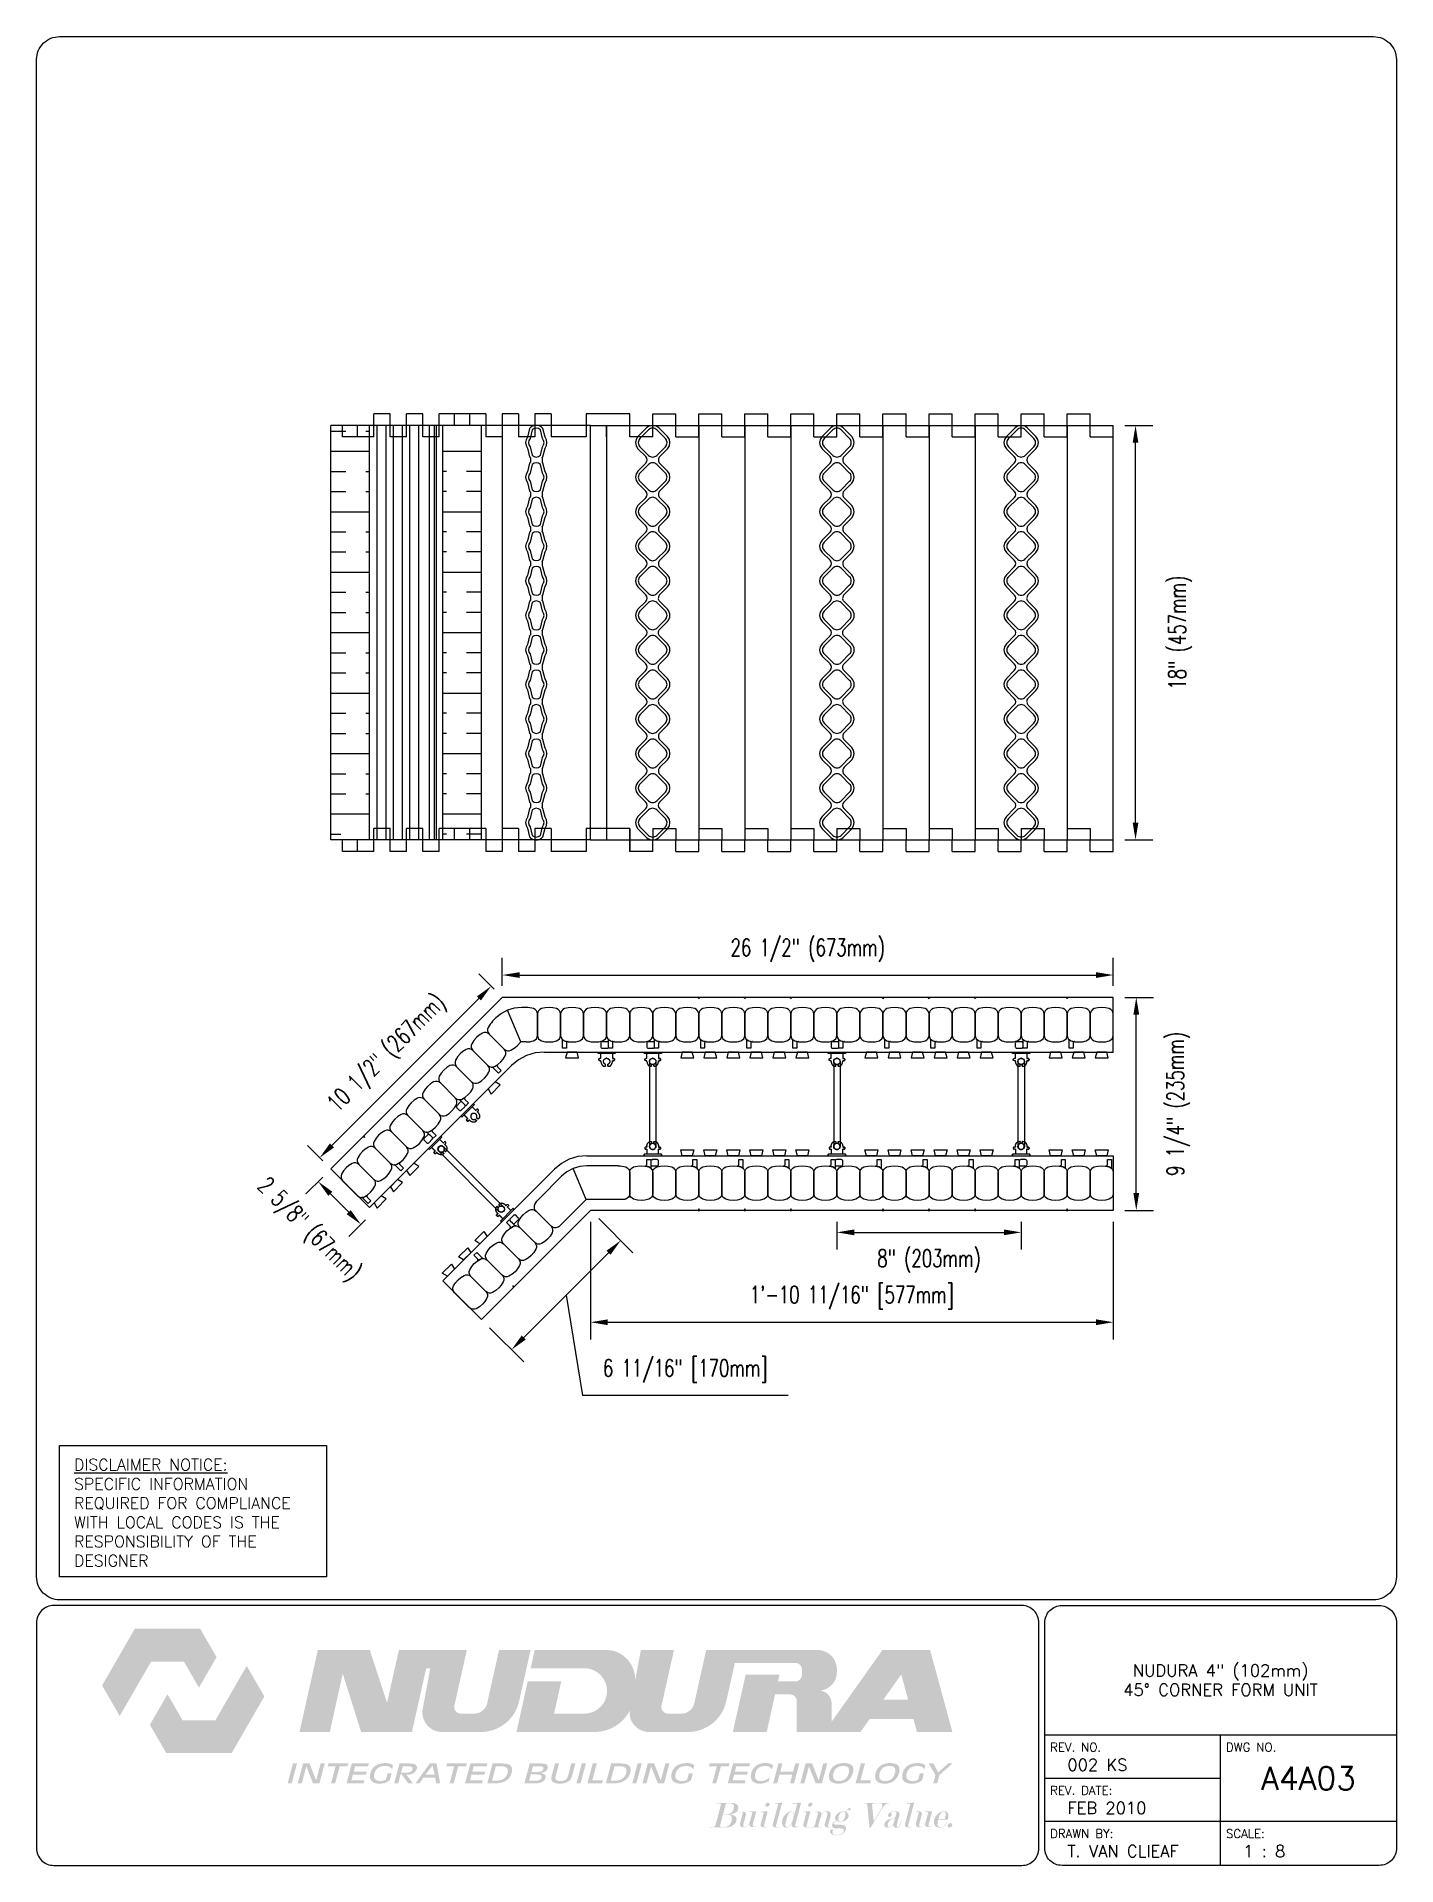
# Paper-space layout 'A4A03' of a CAD drawing. Header units: inches. Extents: x 0.42 to 7.8, y 0.49 to 10.41.
# The model-space entities are those that its viewports show. They can reach past a viewport. Long polylines and large blocks are cut down to what shows.
import ezdxf
from ezdxf.enums import TextEntityAlignment as Align

# ---------------------------------------------------------------- set-up
doc = ezdxf.new("R2010")
doc.units = ezdxf.units.IN
doc.header["$MEASUREMENT"] = 0
doc.linetypes.add('DASHED2', pattern=[0.375, 0.25, -0.125])
for name, color, linetype in [('HATCH', 12, 'Continuous'), ('line25', 2, 'Continuous'), ('LINE3', 3, 'Continuous'), ('LINE50', 5, 'Continuous'), ('LINE8', 8, 'Continuous'), ('LINE9', 9, 'Continuous'), ('LOGO', 7, 'Continuous'), ('TBK_LINE65', 3, 'Continuous'), ('TBK_TEXT', 4, 'Continuous'), ('TEXT', 4, 'Continuous')]:
    doc.layers.add(name, color=color, linetype=linetype)
doc.styles.add('DIM', font='romans.shx', dxfattribs={"width": 0.7})
doc.styles.add('ROMANS', font='romans.shx', dxfattribs={"height": 0.75})
doc.dimstyles.new('ext_8', dxfattribs={"dimscale": 8, "dimtxt": 0.09375, "dimasz": 0.09375, "dimexe": 0.09375, "dimexo": 0.0625, "dimgap": 0.0625, "dimtad": 1, "dimdec": 4, "dimzin": 3, "dimdsep": 46, "dimlunit": 4, "dimtxsty": 'DIM', "dimcen": 0.09, "dimdle": 0.09375, "dimclrt": 4, "dimadec": 0, "dimazin": 0, "dimtfac": 1, "dimtdec": 4, "dimtmove": 2, "dimatfit": 3, "dimfxl": 0, "dimfrac": 2, "dimtolj": 1, "dimtzin": 0, "dimarcsym": 0})

psp = doc.layouts.new('A4A03')

# ---------------------------------------------------------------- texts
at = {"layer": 'TBK_TEXT', "color": 7, "style": 'ROMANS'}
for s, p in [('REV. NO.', (5.9215, 1.107)), ('DWG NO.', (6.876, 1.107)), ('REV. DATE:', (5.9215, 0.8726)), ('DRAWN BY:', (5.9215, 0.6382)), ('SCALE:', (6.876, 0.6382))]:
    psp.add_text(s, height=0.04688, dxfattribs=at).set_placement(p)
at = {"layer": 'TEXT', "insert": (0.6237, 2.6948), "char_height": 0.0625, "width": 1.41371, "attachment_point": 1, "style": 'ROMANS'}
psp.add_mtext('{\\Fromans.shx|c1;\\LDISCLAIMER NOTICE:\\l\\PSPECIFIC INFORMATION REQUIRED FOR COMPLIANCE WITH LOCAL CODES IS THE RESPONSIBILITY OF THE DESIGNER}', dxfattribs=at)

msp = doc.modelspace()

# ---------------------------------------------------------------- texts
at = {"layer": 'TEXT', "color": 4, "insert": (210.23009, 32.59917), "char_height": 0.75, "attachment_point": 5, "style": 'DIM'}
msp.add_mtext('\\A1;6 11/16" [170mm]', dxfattribs=at)

# ---------------------------------------------------------------- blocks, each defined once
blk = doc.blocks.new('TITLEBLOCK-Tag')
at = {"style": 'ROMANS'}
for tag, height, p in [('TITLE_LINE_1', 0.065, (0.927, -0.1328)), ('TITLE_LINE_2', 0.065, (0.9294, -0.2258)), ('CENTRE-LINE-3', 0.065, (0.927, -0.3246)), ('TITLE_LINE_4', 0.065, (0.927, -0.4299)), ('TITLE_LINE_5', 0.065, (0.927, -0.526)), ('DWG', 0.125, (1.4043, -0.9102))]:
    blk.add_attdef(tag, text='', height=height, dxfattribs=at).set_placement(p, align=Align.MIDDLE_CENTER)
for tag, p in [('LATEST_REVISION', (0.0954, -0.8366)), ('REVISION_DATE', (0.0954, -1.071)), ('DRAWN_BY', (0.0954, -1.3053)), ('SCALE', (1.0499, -1.3053))]:
    blk.add_attdef(tag, text='', height=0.065, dxfattribs=at).set_placement(p, align=Align.MIDDLE_LEFT)
blk = doc.blocks.new('WEB_INSERT_FRONT')
for p, q in [((-0.265, 8.89), (-0.64, 8.515)), ((0.64, 8.515), (0.265, 8.89)), ((-0.64, 7.985), (-0.297, 7.641)), ((0.309, 7.653), (0.64, 7.985)), ((-0.297, 7.359), (-0.64, 7.015)), ((0.25, 7.512), (0.25, 7.488)), ((0.64, 7.015), (0.309, 7.347)), ((-0.64, 6.485), (-0.297, 6.141)), ((0.309, 6.153), (0.64, 6.485)), ((-0.297, 5.859), (-0.64, 5.515)), ((0.25, 6.012), (0.25, 5.988)), ((0.64, 5.515), (0.309, 5.847)), ((-0.64, 4.985), (-0.297, 4.641)), ((0.309, 4.653), (0.64, 4.985)), ((-0.297, 4.359), (-0.64, 4.015)), ((0.25, 4.512), (0.25, 4.488)), ((0.64, 4.015), (0.309, 4.347)), ((-0.297, 3.141), (-0.64, 3.485)), ((0.309, 3.153), (0.64, 3.485)), ((-0.297, 2.859), (-0.64, 2.515)), ((0.25, 3.012), (0.25, 2.988)), ((0.64, 2.515), (0.309, 2.847)), ((-0.64, 1.985), (-0.297, 1.641)), ((0.309, 1.653), (0.64, 1.985)), ((-0.297, 1.359), (-0.64, 1.015)), ((-0.64, 0.485), (-0.297, 0.141)), ((-0.297, -0.141), (-0.64, -0.485)), ((-0.64, -1.015), (-0.297, -1.359)), ((-0.297, -1.641), (-0.64, -1.985)), ((-0.64, -2.515), (-0.297, -2.859)), ((-0.297, -3.141), (-0.64, -3.485)), ((0.64, -3.485), (0.309, -3.153)), ((-0.64, -4.015), (-0.297, -4.359)), ((-0.297, -4.641), (-0.64, -4.985)), ((0.25, -4.488), (0.25, -4.512)), ((0.309, -4.347), (0.64, -4.015)), ((0.64, -4.985), (0.309, -4.653)), ((-0.64, -5.515), (-0.297, -5.859)), ((0.309, -5.847), (0.64, -5.515)), ((-0.297, -6.141), (-0.64, -6.485)), ((0.25, -5.988), (0.25, -6.012)), ((0.64, -6.485), (0.309, -6.153)), ((-0.64, -7.015), (-0.297, -7.359)), ((0.297, -7.359), (0.64, -7.015)), ((-0.297, -7.641), (-0.64, -7.985)), ((0.64, -7.985), (0.297, -7.641)), ((-0.64, -8.515), (-0.265, -8.89)), ((0.265, -8.89), (0.64, -8.515))]:
    blk.add_line(p, q)
for points in [[(-0.552, 8.073), (-0.177, 7.698, 0.414214), (0.177, 7.698), (0.552, 8.073, 0.414214), (0.552, 8.427), (0.177, 8.802, 0.414214), (-0.177, 8.802), (-0.552, 8.427, 0.414214)], [(-0.552, 6.573), (-0.177, 6.198, 0.414214), (0.177, 6.198), (0.552, 6.573, 0.414214), (0.552, 6.927), (0.177, 7.302, 0.414214), (-0.177, 7.302), (-0.552, 6.927, 0.414214)], [(-0.552, 5.073), (-0.177, 4.698, 0.414214), (0.177, 4.698), (0.552, 5.073, 0.414214), (0.552, 5.427), (0.177, 5.802, 0.414214), (-0.177, 5.802), (-0.552, 5.427, 0.414214)], [(-0.552, 3.573), (-0.177, 3.198, 0.414214), (0.177, 3.198), (0.552, 3.573, 0.414214), (0.552, 3.927), (0.177, 4.302, 0.414214), (-0.177, 4.302), (-0.552, 3.927, 0.414214)], [(-0.552, 3.573), (-0.177, 3.198, 0.414214), (0.177, 3.198), (0.552, 3.573, 0.414214), (0.552, 3.927), (0.177, 4.302, 0.414214), (-0.177, 4.302), (-0.552, 3.927, 0.414214)], [(-0.552, 2.073), (-0.177, 1.698, 0.414214), (0.177, 1.698), (0.552, 2.073, 0.414214), (0.552, 2.427), (0.177, 2.802, 0.414214), (-0.177, 2.802), (-0.552, 2.427, 0.414214)], [(-0.552, 0.573), (-0.177, 0.198, 0.414214), (0.177, 0.198), (0.552, 0.573, 0.414214), (0.552, 0.927), (0.177, 1.302, 0.414214), (-0.177, 1.302), (-0.552, 0.927, 0.414214)], [(-0.552, -0.927), (-0.177, -1.302, 0.414214), (0.177, -1.302), (0.552, -0.927, 0.414214), (0.552, -0.573), (0.177, -0.198, 0.414214), (-0.177, -0.198), (-0.552, -0.573, 0.414214)], [(-0.552, -2.427), (-0.177, -2.802, 0.414214), (0.177, -2.802), (0.552, -2.427, 0.414214), (0.552, -2.073), (0.177, -1.698, 0.414214), (-0.177, -1.698), (-0.552, -2.073, 0.414214)], [(-0.552, -3.927), (-0.177, -4.302, 0.414214), (0.177, -4.302), (0.552, -3.927, 0.414214), (0.552, -3.573), (0.177, -3.198, 0.414214), (-0.177, -3.198), (-0.552, -3.573, 0.414214)], [(-0.552, -5.427), (-0.177, -5.802, 0.414214), (0.177, -5.802), (0.552, -5.427, 0.414214), (0.552, -5.073), (0.177, -4.698, 0.414214), (-0.177, -4.698), (-0.552, -5.073, 0.414214)], [(-0.552, -6.927), (-0.177, -7.302, 0.414214), (0.177, -7.302), (0.552, -6.927, 0.414214), (0.552, -6.573), (0.177, -6.198, 0.414214), (-0.177, -6.198), (-0.552, -6.573, 0.414214)], [(-0.552, -8.427), (-0.177, -8.802, 0.414214), (0.177, -8.802), (0.552, -8.427, 0.414214), (0.552, -8.073), (0.177, -7.698, 0.414214), (-0.177, -7.698), (-0.552, -8.073, 0.414214)]]:
    blk.add_lwpolyline(points, format="xyb", close=True)
blk.add_lwpolyline([(0.25, -2.988, -0.198912), (0.309, -2.847), (0.64, -2.515, 0.414214), (0.64, -1.985), (0.309, -1.653, -0.198912), (0.25, -1.512), (0.25, -1.488, -0.198912), (0.309, -1.347), (0.64, -1.015, 0.414214), (0.64, -0.485), (0.309, -0.153, -0.198912), (0.25, -0.012), (0.25, 0.012, -0.198912), (0.309, 0.153), (0.64, 0.485, 0.414214), (0.64, 1.015), (0.309, 1.347, -0.198912), (0.25, 1.488)], format="xyb")
for centre, radius, start, end in [((0, 8.625), 0.375, 45, 135), ((-0.375, 8.25), 0.375, 135, 225), ((0.375, 8.25), 0.375, 315, 45), ((-0.438, 7.5), 0.2, 315, 45), ((0.45, 7.512), 0.2, 135, 180), ((0.45, 7.488), 0.2, 180, 225), ((-0.375, 6.75), 0.375, 135, 225), ((0.375, 6.75), 0.375, 315, 45), ((-0.438, 6), 0.2, 315, 45), ((0.45, 6.012), 0.2, 135, 180), ((0.45, 5.988), 0.2, 180, 225), ((-0.375, 5.25), 0.375, 135, 225), ((0.375, 5.25), 0.375, 315, 45), ((-0.375, 3.75), 0.375, 135, 225), ((-0.438, 4.5), 0.2, 315, 45), ((0.45, 4.512), 0.2, 135, 180), ((0.45, 4.488), 0.2, 180, 225), ((0.375, 3.75), 0.375, 315, 45), ((-0.375, 2.25), 0.375, 135, 225), ((-0.438, 3), 0.2, 315, 45), ((0.45, 3.012), 0.2, 135, 180), ((0.45, 2.988), 0.2, 180, 225), ((0.375, 2.25), 0.375, 315, 45), ((-0.438, 1.5), 0.2, 315, 45), ((0.45, 1.512), 0.2, 135, 180), ((-0.375, 0.75), 0.375, 135, 225), ((-0.438, 0), 0.2, 315, 45), ((-0.375, -0.75), 0.375, 135, 225), ((-0.438, -1.5), 0.2, 315, 45), ((-0.375, -2.25), 0.375, 135, 225), ((-0.438, -3), 0.2, 315, 45), ((0.45, -3.012), 0.2, 180, 225), ((-0.375, -3.75), 0.375, 135, 225), ((0.375, -3.75), 0.375, 315, 45), ((-0.438, -4.5), 0.2, 315, 45), ((0.45, -4.488), 0.2, 135, 180), ((0.45, -4.512), 0.2, 180, 225), ((-0.375, -5.25), 0.375, 135, 225), ((0.375, -5.25), 0.375, 315, 45), ((-0.438, -6), 0.2, 315, 45), ((0.45, -5.988), 0.2, 135, 180), ((0.45, -6.012), 0.2, 180, 225), ((-0.375, -6.75), 0.375, 135, 225), ((0.375, -6.75), 0.375, 315, 45), ((-0.438, -7.5), 0.2, 315, 45), ((0.438, -7.5), 0.2, 135, 225), ((-0.375, -8.25), 0.375, 135, 225), ((0.375, -8.25), 0.375, 315, 45), ((0, -8.625), 0.375, 225, 315)]:
    blk.add_arc(centre, radius, start, end)
blk = doc.blocks.new('*D15')
at = {"layer": 'Defpoints', "color": 0}
for p in [(228.814, 49.785), (202.283, 48.816), (228.814, 48.816)]:
    blk.add_point(p, dxfattribs=at)
at = {"layer": 'TEXT', "color": 0, "lineweight": -2}
for p, q in [((202.283, 49.316), (202.283, 50.535)), ((228.814, 49.316), (228.814, 50.535)), ((203.033, 49.785), (228.064, 49.785))]:
    blk.add_line(p, q, dxfattribs=at)
at = {"layer": 'TEXT', "color": 0}
for points in [[(203.033, 49.91), (203.033, 49.66), (202.283, 49.785)], [(228.064, 49.91), (228.064, 49.66), (228.814, 49.785)]]:
    blk.add_solid(points, dxfattribs=at)
at = {"layer": 'TEXT', "color": 4, "insert": (215.548, 50.857), "char_height": 0.75, "attachment_point": 5, "style": 'DIM'}
blk.add_mtext('\\A1;26 1/2" (673mm)', dxfattribs=at)
blk = doc.blocks.new('*D16')
at = {"layer": 'Defpoints', "color": 0}
for p in [(216.814, 39.566), (224.814, 39.566), (224.814, 38.614)]:
    blk.add_point(p, dxfattribs=at)
at = {"layer": 'TEXT', "color": 0, "lineweight": -2}
for p, q in [((216.814, 39.066), (216.814, 37.864)), ((224.814, 39.066), (224.814, 37.864)), ((217.564, 38.614), (224.064, 38.614))]:
    blk.add_line(p, q, dxfattribs=at)
at = {"layer": 'TEXT', "color": 0}
for points in [[(217.564, 38.739), (217.564, 38.489), (216.814, 38.614)], [(224.064, 38.739), (224.064, 38.489), (224.814, 38.614)]]:
    blk.add_solid(points, dxfattribs=at)
at = {"layer": 'TEXT', "color": 4, "insert": (220.814, 37.364), "char_height": 0.75, "attachment_point": 5, "style": 'DIM'}
blk.add_mtext('\\A1;8" (203mm)', dxfattribs=at)
blk = doc.blocks.new('*D17')
at = {"layer": 'Defpoints', "color": 0}
for p in [(228.814, 48.816), (229.813, 48.816), (228.814, 39.566)]:
    blk.add_point(p, dxfattribs=at)
at = {"layer": 'TEXT', "color": 0, "lineweight": -2}
for p, q in [((229.314, 48.816), (230.563, 48.816)), ((229.813, 40.316), (229.813, 48.066)), ((229.314, 39.566), (230.563, 39.566))]:
    blk.add_line(p, q, dxfattribs=at)
at = {"layer": 'TEXT', "color": 0}
for points in [[(229.688, 48.066), (229.938, 48.066), (229.813, 48.816)], [(229.688, 40.316), (229.938, 40.316), (229.813, 39.566)]]:
    blk.add_solid(points, dxfattribs=at)
at = {"layer": 'TEXT', "color": 4, "insert": (231.634, 44.191), "char_height": 0.75, "attachment_point": 5, "rotation": 90, "style": 'DIM'}
blk.add_mtext('\\A1;9 1/4" (235mm)', dxfattribs=at)
blk = doc.blocks.new('*D19')
at = {"layer": 'Defpoints', "color": 0}
for p in [(228.814, 73.651), (229.78, 73.651), (228.814, 55.651)]:
    blk.add_point(p, dxfattribs=at)
at = {"layer": 'TEXT', "color": 0, "lineweight": -2}
for p, q in [((229.314, 73.651), (230.53, 73.651)), ((229.78, 56.401), (229.78, 72.901)), ((229.314, 55.651), (230.53, 55.651))]:
    blk.add_line(p, q, dxfattribs=at)
at = {"layer": 'TEXT', "color": 0}
for points in [[(229.655, 72.901), (229.905, 72.901), (229.78, 73.651)], [(229.655, 56.401), (229.905, 56.401), (229.78, 55.651)]]:
    blk.add_solid(points, dxfattribs=at)
at = {"layer": 'TEXT', "color": 4, "insert": (231.718, 64.651), "char_height": 0.75, "attachment_point": 5, "rotation": 90, "style": 'DIM'}
blk.add_mtext('\\A1;18" (457mm)', dxfattribs=at)
blk = doc.blocks.new('WEB4_CENTRE_TOP')
for p, q in [((-0.141, 0), (-0.141, 3.688)), ((0.141, 0), (0.141, 3.688))]:
    blk.add_line(p, q)
for centre in [(0, 3.688), (0, 0)]:
    blk.add_circle(centre, 0.141)
blk = doc.blocks.new('*D18')
at = {"layer": 'Defpoints', "color": 0}
for p in [(202.283, 48.816), (194.352, 41.854), (194.836, 41.37)]:
    blk.add_point(p, dxfattribs=at)
at = {"layer": 'TEXT', "color": 0, "lineweight": -2}
for p, q in [((201.929, 49.17), (201.268, 49.831)), ((201.268, 48.771), (194.882, 42.385)), ((194.483, 41.723), (193.822, 42.385))]:
    blk.add_line(p, q, dxfattribs=at)
at = {"layer": 'TEXT', "color": 0}
for points in [[(201.18, 48.859), (201.356, 48.682), (201.798, 49.301)], [(194.794, 42.473), (194.971, 42.296), (194.352, 41.854)]]:
    blk.add_solid(points, dxfattribs=at)
at = {"layer": 'TEXT', "color": 4, "insert": (197.317, 46.335), "char_height": 0.75, "attachment_point": 5, "rotation": 45, "style": 'DIM'}
blk.add_mtext('\\A1;10 1/2" (267mm)', dxfattribs=at)
blk = doc.blocks.new('*D14')
at = {"layer": 'Defpoints', "color": 0}
for p in [(194.836, 41.37), (196.142, 38.963), (196.692, 39.514)]:
    blk.add_point(p, dxfattribs=at)
at = {"layer": 'TEXT', "color": 0, "lineweight": -2}
for p, q in [((194.483, 41.016), (193.755, 40.289)), ((194.816, 40.289), (195.612, 39.493)), ((196.339, 39.16), (195.612, 38.433))]:
    blk.add_line(p, q, dxfattribs=at)
at = {"layer": 'TEXT', "color": 0}
for points in [[(194.904, 40.377), (194.728, 40.201), (194.286, 40.819)], [(195.7, 39.582), (195.523, 39.405), (196.142, 38.963)]]:
    blk.add_solid(points, dxfattribs=at)
at = {"layer": 'TEXT', "color": 4, "insert": (193.837, 38.692), "char_height": 0.75, "attachment_point": 5, "rotation": 315, "style": 'DIM'}
blk.add_mtext('\\A1;2 5/8" (67mm)', dxfattribs=at)
blk = doc.blocks.new('Connector')
blk.add_point((0.271, 0))
at = {"layer": 'LINE9'}
for p, q in [((0, 0.375), (0, -0.375)), ((0.062, -0.375), (0.062, 0.375)), ((0.281, 0.25), (0.062, 0.25))]:
    blk.add_line(p, q, dxfattribs=at)
for points, weights in [([(0.007, 0.375), (0.004, 0.375), (0, 0.375)], [1, 0.972587069138, 0.950305488115]), ([(0.327, 0.343), (0.308, 0.343), (0.281, 0.317), (0.281, 0.297)], [1, 0.85355339, 0.85355339, 1]), ([(0.328, 0.343), (0.327, 0.343), (0.327, 0.343)], [1, 0.70710678, 1]), ([(0.375, 0.297), (0.375, 0.317), (0.348, 0.343), (0.329, 0.343)], [1, 0.85355339, 0.85355339, 1]), ([(0.406, 0.25), (0.546, 0.25), (0.619, 0.131)], [0.958404415409, 0.794674173519, 0.864651571113]), ([(0.619, 0.052), (0.612, 0.049), (0.604, 0.049)], [0.83615024178, 0.892081430621, 1]), ([(0, -0.375), (0.004, -0.375), (0.007, -0.375)], [0.950305488115, 0.972587069138, 1]), ([(0.281, -0.297), (0.281, -0.317), (0.308, -0.343), (0.327, -0.343)], [1, 0.85355339, 0.85355339, 1]), ([(0.327, -0.343), (0.281, -0.343), (0.281, -0.297)], [1, 0.70710678, 1]), ([(0.329, -0.343), (0.348, -0.343), (0.375, -0.317), (0.375, -0.297)], [1, 0.85355339, 0.85355339, 1]), ([(0.375, -0.297), (0.375, -0.343), (0.329, -0.343)], [1, 0.70710678, 1]), ([(0.619, -0.131), (0.546, -0.25), (0.406, -0.25)], [0.864651574428, 0.794674169686, 0.958404415195]), ([(0.604, -0.049), (0.612, -0.049), (0.619, -0.052)], [1, 0.89208144177, 0.836150253337])]:
    blk.add_rational_spline(points, weights, degree=2, dxfattribs=at)
for points, degree in [([(0, 0.375), (0.002, 0.375), (0.005, 0.375), (0.007, 0.375)], 3), ([(0.007, 0.375), (0.021, 0.375), (0.051, 0.375), (0.062, 0.375), (0.062, 0.375)], 3), ([(0.281, 0.25), (0.281, 0.297)], 1), ([(0.327, 0.343), (0.327, 0.343), (0.328, 0.343), (0.328, 0.343)], 3), ([(0.328, 0.343), (0.329, 0.343), (0.329, 0.343), (0.329, 0.343)], 3), ([(0.375, 0.25), (0.375, 0.297)], 1), ([(0.406, 0.25), (0.375, 0.25)], 1), ([(0.406, 0.25), (0.406, 0.25)], 1), ([(0.406, 0.25), (0.406, 0.25)], 1), ([(0.406, 0.25), (0.406, 0.25)], 1), ([(0.406, 0.25), (0.406, 0.25)], 1), ([(0.406, 0.25), (0.406, 0.25)], 1), ([(0.406, 0.25), (0.406, 0.25)], 1), ([(0.406, 0.25), (0.406, 0.25)], 1), ([(0.406, 0.25), (0.406, 0.25)], 1), ([(0.406, 0.25), (0.406, 0.25)], 1), ([(0.406, 0.25), (0.406, 0.25)], 1), ([(0.406, 0.25), (0.406, 0.25)], 1), ([(0.406, 0.25), (0.406, 0.25)], 1), ([(0.406, 0.25), (0.406, 0.25)], 1), ([(0.406, 0.25), (0.406, 0.25)], 1), ([(0.406, 0.25), (0.406, 0.25)], 1), ([(0.406, 0.25), (0.406, 0.25)], 1), ([(0.406, 0.25), (0.406, 0.25)], 1), ([(0.406, 0.25), (0.406, 0.25)], 1), ([(0.406, 0.25), (0.406, 0.25)], 1), ([(0.406, 0.25), (0.406, 0.25)], 1), ([(0.406, 0.25), (0.406, 0.25)], 1), ([(0.406, 0.25), (0.406, 0.25)], 1), ([(0.406, 0.25), (0.406, 0.25)], 1), ([(0.406, 0.25), (0.406, 0.25)], 1), ([(0.604, 0.049), (0.532, 0.049)], 1), ([(0.532, 0.049), (0.532, 0.049)], 1), ([(0.532, 0.049), (0.532, 0.049)], 1), ([(0.532, 0.049), (0.532, 0.049)], 1), ([(0.532, 0.049), (0.532, 0.049)], 1), ([(0.532, 0.049), (0.532, 0.049)], 1), ([(0.532, 0.049), (0.532, 0.049)], 1), ([(0.532, 0.049), (0.532, 0.049)], 1), ([(0.532, 0.049), (0.532, 0.049)], 1), ([(0.532, 0.049), (0.532, 0.049)], 1), ([(0.532, 0.049), (0.532, 0.049)], 1), ([(0.604, 0.049), (0.609, 0.049), (0.614, 0.05), (0.619, 0.052)], 3), ([(0.604, 0.049), (0.604, 0.049)], 1), ([(0.604, 0.049), (0.604, 0.049)], 1), ([(0.604, 0.049), (0.604, 0.049)], 1), ([(0.604, 0.049), (0.604, 0.049)], 1), ([(0.619, 0.131), (0.619, 0.052)], 1), ([(0.619, 0.131), (0.619, 0.131)], 1), ([(0.619, 0.131), (0.619, 0.131)], 1), ([(0.619, 0.131), (0.619, 0.131)], 1), ([(0.619, 0.131), (0.619, 0.131)], 1), ([(0.007, -0.375), (0.005, -0.375), (0.002, -0.375), (0, -0.375)], 3), ([(0.062, -0.375), (0.062, -0.375), (0.051, -0.375), (0.021, -0.375), (0.007, -0.375)], 3), ([(0.062, -0.25), (0.281, -0.25)], 1), ([(0.281, -0.297), (0.281, -0.25)], 1), ([(0.281, -0.25), (0.281, -0.297)], 1), ([(0.328, -0.343), (0.328, -0.343), (0.327, -0.343), (0.327, -0.343)], 3), ([(0.329, -0.343), (0.329, -0.343), (0.329, -0.343), (0.328, -0.343)], 3), ([(0.375, -0.25), (0.375, -0.297)], 1), ([(0.375, -0.297), (0.375, -0.25)], 1), ([(0.406, -0.25), (0.375, -0.25)], 1), ([(0.406, -0.25), (0.406, -0.25)], 1), ([(0.406, -0.25), (0.406, -0.25)], 1), ([(0.406, -0.25), (0.406, -0.25)], 1), ([(0.406, -0.25), (0.406, -0.25)], 1), ([(0.406, -0.25), (0.406, -0.25)], 1), ([(0.406, -0.25), (0.406, -0.25)], 1), ([(0.406, -0.25), (0.406, -0.25)], 1), ([(0.406, -0.25), (0.406, -0.25)], 1), ([(0.406, -0.25), (0.406, -0.25)], 1), ([(0.406, -0.25), (0.406, -0.25)], 1), ([(0.406, -0.25), (0.406, -0.25)], 1), ([(0.532, -0.049), (0.604, -0.049)], 1), ([(0.604, -0.049), (0.58, -0.049), (0.556, -0.049), (0.532, -0.049)], 3), ([(0.532, -0.049), (0.532, -0.049)], 1), ([(0.532, -0.049), (0.532, -0.049)], 1), ([(0.532, -0.049), (0.532, -0.049)], 1), ([(0.532, -0.049), (0.532, -0.049)], 1), ([(0.619, -0.052), (0.614, -0.05), (0.609, -0.049), (0.604, -0.049)], 3), ([(0.604, -0.049), (0.604, -0.049)], 1), ([(0.604, -0.049), (0.604, -0.049)], 1), ([(0.604, -0.049), (0.604, -0.049)], 1), ([(0.604, -0.049), (0.604, -0.049)], 1), ([(0.604, -0.049), (0.604, -0.049)], 1), ([(0.604, -0.049), (0.604, -0.049)], 1), ([(0.604, -0.049), (0.604, -0.049)], 1), ([(0.604, -0.049), (0.604, -0.049)], 1), ([(0.619, -0.052), (0.619, -0.131)], 1), ([(0.619, -0.131), (0.619, -0.131)], 1), ([(0.619, -0.131), (0.619, -0.131)], 1), ([(0.619, -0.131), (0.619, -0.131)], 1), ([(0.619, -0.131), (0.619, -0.131)], 1)]:
    blk.add_open_spline(points, degree=degree, dxfattribs=at)
for points, weights, knots in [([(0.062, 0.375), (0.062, 0.375), (0.046, 0.375), (0.03, 0.375), (0.007, 0.375)], [0.868718858569, 0.861102746415, 1, 0.861102734288, 0.868718859898], [0, 0, 0, 0.5, 0.5, 1, 1, 1]), ([(0.532, 0.049), (0.472, 0.203), (0.333, 0.113), (0.157, 0), (0.333, -0.113), (0.472, -0.203), (0.532, -0.049)], [0.899508922286, 0.599718215298, 1, 0.54226024, 1, 0.599718224335, 0.899508908749], [0, 0, 0, 0.318112, 0.318112, 0.681888, 0.681888, 1, 1, 1]), ([(0.007, -0.375), (0.03, -0.375), (0.046, -0.375), (0.062, -0.375), (0.062, -0.375)], [0.868718859319, 0.861102739573, 1, 0.861102742958, 0.868718858948], [0, 0, 0, 0.5, 0.5, 1, 1, 1])]:
    blk.add_rational_spline(points, weights, degree=2, knots=knots, dxfattribs=at)
blk = doc.blocks.new('*D20')
at = {"layer": 'Defpoints', "color": 0}
for p in [(206.114, 39.566), (228.814, 39.566), (228.814, 34.712)]:
    blk.add_point(p, dxfattribs=at)
at = {"layer": 'TEXT', "color": 0, "lineweight": -2}
for p, q in [((206.114, 39.066), (206.114, 33.962)), ((228.814, 39.066), (228.814, 33.962)), ((206.864, 34.712), (228.064, 34.712))]:
    blk.add_line(p, q, dxfattribs=at)
at = {"layer": 'TEXT', "color": 0}
for points in [[(206.864, 34.837), (206.864, 34.587), (206.114, 34.712)], [(228.064, 34.837), (228.064, 34.587), (228.814, 34.712)]]:
    blk.add_solid(points, dxfattribs=at)
at = {"layer": 'TEXT', "color": 4, "insert": (217.464, 35.784), "char_height": 0.75, "attachment_point": 5, "style": 'DIM'}
blk.add_mtext('\\A1;1\'-10 11/16" [577mm]', dxfattribs=at)

# ---------------------------------------------------------------- dimensions: what is measured, and where the dimension line sits
at = {"layer": 'TEXT'}
for base, p1, p2, angle, text, picture, middle, dimtype in [((229.78011, 73.65127), (228.81379, 55.65127), (228.81379, 73.65127), 90, '18" (457mm)', '*D19', (231.71761, 64.65127), 160), ((229.81253, 48.81642), (228.81379, 39.56642), (228.81379, 48.81642), 90, '9 1/4" (235mm)', '*D17', (231.63396, 44.19142), 160), ((196.14185, 38.96313), (194.83632, 41.3699), (196.69247, 39.51375), 315, '2 5/8" (67mm)', '*D14', (193.83744, 38.69165), 161)]:
    dim = msp.add_linear_dim(base=base, p1=p1, p2=p2, angle=angle, text=text, dimstyle='ext_8', dxfattribs=at)
    dim.commit()
    dim.dimension.update_dxf_attribs({"geometry": picture, "text_midpoint": middle, "dimtype": dimtype})
dim = msp.add_linear_dim(base=(228.81379, 49.78539), p1=(202.28283, 48.81642), p2=(228.81379, 48.81642), text='26 1/2" (673mm)', dimstyle='ext_8', dxfattribs=at)
dim.commit()
dim.dimension.update_dxf_attribs({"geometry": '*D15', "text_midpoint": (215.54831, 50.85682)})
dim = msp.add_aligned_dim(p1=(202.28283, 48.81642), p2=(194.83632, 41.3699), distance=-0.68517, text='10 1/2" (267mm)', dimstyle='ext_8', dxfattribs=at)
dim.commit()
dim.dimension.update_dxf_attribs({"geometry": '*D18', "text_midpoint": (197.31747, 46.33526)})
dim = msp.add_linear_dim(base=(228.81379, 34.71227), p1=(206.11431, 39.56642), p2=(228.81379, 39.56642), dimstyle='ext_8', dxfattribs=at)
dim.commit()
dim.dimension.update_dxf_attribs({"geometry": '*D20', "text_midpoint": (217.46405, 35.78369)})
dim = msp.add_linear_dim(base=(224.81379, 38.61379), p1=(216.81379, 39.56642), p2=(224.81379, 39.56642), text='8" (203mm)', dimstyle='ext_8', dxfattribs=at)
dim.commit()
dim.dimension.update_dxf_attribs({"geometry": '*D16', "text_midpoint": (220.81379, 37.36379), "dimtype": 160})

# ---------------------------------------------------------------- hatches: boundary and pattern name
at = {"layer": 'HATCH'}
h = msp.add_hatch(dxfattribs=at)
h.set_pattern_fill('INSUL', color=256, scale=7, style=0)
h.set_pattern_definition([(0, (198.1067, 64.6513), (0, 2.625), []), (0, (198.1067, 65.5263), (0, 2.625), [0.875, -0.875]), (0, (198.1067, 66.4013), (0, 2.625), [0.875, -0.875])])
h.paths.add_polyline_path([(196.5157, 73.65127), (194.83632, 73.65127), (194.83632, 55.65127), (195.2771, 55.65127), (195.2771, 56.15127), (196.5157, 56.15127)])
h = msp.add_hatch(dxfattribs=at)
h.set_pattern_fill('INSUL', color=256, scale=7, angle=180, style=0)
h.set_pattern_definition([(180, (198.1067, 64.6513), (-3e-16, -2.625), []), (180, (198.1067, 63.7763), (-3e-16, -2.625), [0.875, -0.875]), (180, (198.1067, 62.9013), (-3e-16, -2.625), [0.875, -0.875])])
h.paths.add_polyline_path([(201.37705, 73.15127), (200.13846, 73.15127), (199.69768, 73.15127), (199.69768, 55.65127), (201.37705, 55.65127)])

# ---------------------------------------------------------------- linework, layer by layer
for p, q in [((197.4159, 74.15127), (196.70879, 74.15127)), ((196.70879, 73.65127), (196.70879, 74.15127)), ((197.4159, 73.65127), (197.4159, 74.15127)), ((198.83011, 74.15127), (198.12301, 74.15127)), ((198.12301, 73.65127), (198.12301, 74.15127)), ((198.83011, 73.65127), (198.83011, 74.15127)), ((200.21168, 74.15127), (199.53722, 74.15127)), ((199.53722, 73.65127), (199.53722, 74.15127)), ((196.84721, 55.65127), (196.84721, 73.65127)), ((197.24484, 55.65127), (197.24484, 73.65127)), ((197.55432, 55.65127), (197.55432, 73.65127)), ((197.95195, 55.65127), (197.95195, 73.65127)), ((198.26142, 55.65127), (198.26142, 73.65127)), ((198.65905, 55.65127), (198.65905, 73.65127)), ((206.81379, 73.65127), (206.81379, 55.65127)), ((210.81379, 73.65127), (210.81379, 55.65127)), ((212.81379, 73.65127), (212.81379, 55.65127)), ((214.81379, 73.65127), (214.81379, 55.65127)), ((218.81379, 73.65127), (218.81379, 55.65127)), ((220.81379, 73.65127), (220.81379, 55.65127)), ((222.81379, 73.65127), (222.81379, 55.65127)), ((226.81379, 73.65127), (226.81379, 55.65127)), ((203.50832, 72.24676), (203.50832, 72.05578)), ((204.00832, 72.24676), (204.00832, 72.05578)), ((203.50832, 70.74676), (203.50832, 70.55578)), ((204.00832, 70.74676), (204.00832, 70.55578)), ((203.50832, 69.24676), (203.50832, 69.05578)), ((204.00832, 69.24676), (204.00832, 69.05578)), ((203.50832, 67.74676), (203.50832, 67.55578)), ((204.00832, 67.74676), (204.00832, 67.55578)), ((203.50832, 66.24676), (203.50832, 66.05578)), ((204.00832, 66.24676), (204.00832, 66.05578)), ((203.50832, 64.74676), (203.50832, 64.55578)), ((204.00832, 64.74676), (204.00832, 64.55578)), ((203.50832, 63.24676), (203.50832, 63.05578)), ((204.00832, 63.24676), (204.00832, 63.05578)), ((203.50832, 61.74676), (203.50832, 61.55578)), ((204.00832, 61.74676), (204.00832, 61.55578)), ((203.50832, 60.24676), (203.50832, 60.05578)), ((204.00832, 60.24676), (204.00832, 60.05578)), ((203.50832, 58.74676), (203.50832, 58.55578)), ((204.00832, 58.74676), (204.00832, 58.55578)), ((203.50832, 57.24676), (203.50832, 57.05578)), ((204.00832, 57.24676), (204.00832, 57.05578)), ((195.35032, 55.15127), (195.35032, 55.65127)), ((196.00169, 55.15127), (196.00169, 55.65127)), ((196.70879, 55.15127), (196.70879, 55.65127)), ((197.4159, 55.15127), (197.4159, 55.65127)), ((198.12301, 55.15127), (198.12301, 55.65127)), ((198.83011, 55.15127), (198.83011, 55.65127)), ((199.53722, 55.15127), (199.53722, 55.65127)), ((196.00169, 55.15127), (195.35032, 55.15127)), ((196.70879, 55.15127), (196.00169, 55.15127)), ((198.12301, 55.15127), (197.4159, 55.15127)), ((199.53722, 55.15127), (198.83011, 55.15127))]:
    msp.add_line(p, q, dxfattribs=at)
at = {"layer": 'HATCH', "linetype": 'DASHED2', "ltscale": 0.15}
for p, q in [((195.35032, 73.15127), (195.35032, 73.65127)), ((196.00169, 73.15127), (195.35032, 73.15127)), ((196.00169, 73.15127), (196.00169, 73.65127)), ((196.70879, 73.15127), (196.00169, 73.15127)), ((196.70879, 73.15127), (196.70879, 73.65127)), ((197.4159, 73.15127), (197.4159, 73.65127)), ((198.12301, 73.15127), (197.4159, 73.15127)), ((198.12301, 73.15127), (198.12301, 73.65127)), ((198.83011, 73.15127), (198.83011, 73.65127)), ((199.53722, 73.15127), (198.83011, 73.15127)), ((199.53722, 73.15127), (199.53722, 73.65127)), ((197.4159, 56.15127), (196.70879, 56.15127)), ((196.70879, 55.65127), (196.70879, 56.15127)), ((197.4159, 55.65127), (197.4159, 56.15127)), ((198.83011, 56.15127), (198.12301, 56.15127)), ((198.12301, 55.65127), (198.12301, 56.15127)), ((198.83011, 55.65127), (198.83011, 56.15127)), ((200.21168, 56.15127), (199.53722, 56.15127)), ((199.53722, 55.65127), (199.53722, 56.15127))]:
    msp.add_line(p, q, dxfattribs=at)
at = {"layer": 'HATCH'}
for points in [[(204.00832, 72.24676, 0.03986788), (204.04951, 72.28998), (204.13769, 72.66498, 0.35468314), (204.13769, 73.13756), (204.04951, 73.51256, 0.47636), (203.46713, 73.51256), (203.37896, 73.13756, 0.35468314), (203.37896, 72.66498), (203.46713, 72.28998, 0.03986788), (203.50832, 72.24676, 0.03986788)], [(203.50832, 72.05578, 0.03986788), (203.46713, 72.01256), (203.37896, 71.63756, 0.35468314), (203.37896, 71.16498), (203.46713, 70.78998, 0.03986788), (203.50832, 70.74676, 0.03986788)], [(204.00832, 70.74676, 0.03986788), (204.04951, 70.78998), (204.13769, 71.16498, 0.35468314), (204.13769, 71.63756), (204.04951, 72.01256, 0.03986788), (204.00832, 72.05578)], [(203.50832, 70.55578, 0.03986788), (203.46713, 70.51256), (203.37896, 70.13756, 0.35468314), (203.37896, 69.66498), (203.46713, 69.28998, 0.03986788), (203.50832, 69.24676)], [(204.00832, 69.24676, 0.03986788), (204.04951, 69.28998), (204.13769, 69.66498, 0.35468314), (204.13769, 70.13756), (204.04951, 70.51256, 0.03986788), (204.00832, 70.55578, 0.03986788)], [(203.50832, 69.05578, 0.03986788), (203.46713, 69.01256), (203.37896, 68.63756, 0.35468314), (203.37896, 68.16498), (203.46713, 67.78998, 0.03986788), (203.50832, 67.74676, 0.03986788)], [(204.00832, 67.74676, 0.03986788), (204.04951, 67.78998), (204.13769, 68.16498, 0.35468314), (204.13769, 68.63756), (204.04951, 69.01256, 0.03986788), (204.00832, 69.05578)], [(203.50832, 67.55578, 0.03986788), (203.46713, 67.51256), (203.37896, 67.13756, 0.35468314), (203.37896, 66.66498), (203.46713, 66.28998, 0.03986788), (203.50832, 66.24676)], [(204.00832, 66.24676, 0.03986788), (204.04951, 66.28998), (204.13769, 66.66498, 0.35468314), (204.13769, 67.13756), (204.04951, 67.51256, 0.03986788), (204.00832, 67.55578, 0.03986788)], [(203.50832, 66.05578, 0.03986788), (203.46713, 66.01256), (203.37896, 65.63756, 0.35468314), (203.37896, 65.16498), (203.46713, 64.78998, 0.03986788), (203.50832, 64.74676, 0.03986788)], [(204.00832, 64.74676, 0.03986788), (204.04951, 64.78998), (204.13769, 65.16498, 0.35468314), (204.13769, 65.63756), (204.04951, 66.01256, 0.03986788), (204.00832, 66.05578)], [(203.50832, 64.55578, 0.03986788), (203.46713, 64.51256), (203.37896, 64.13756, 0.35468314), (203.37896, 63.66498), (203.46713, 63.28998, 0.03986788), (203.50832, 63.24676)], [(204.00832, 63.24676, 0.03986788), (204.04951, 63.28998), (204.13769, 63.66498, 0.35468314), (204.13769, 64.13756), (204.04951, 64.51256, 0.03986788), (204.00832, 64.55578, 0.03986788)], [(203.50832, 63.05578, 0.03986788), (203.46713, 63.01256), (203.37896, 62.63756, 0.35468314), (203.37896, 62.16498), (203.46713, 61.78998, 0.03986788), (203.50832, 61.74676, 0.03986788)], [(204.00832, 61.74676, 0.03986788), (204.04951, 61.78998), (204.13769, 62.16498, 0.35468314), (204.13769, 62.63756), (204.04951, 63.01256, 0.03986788), (204.00832, 63.05578)], [(203.50832, 61.55578, 0.03986788), (203.46713, 61.51256), (203.37896, 61.13756, 0.35468314), (203.37896, 60.66498), (203.46713, 60.28998, 0.03986788), (203.50832, 60.24676)], [(204.00832, 60.24676, 0.03986788), (204.04951, 60.28998), (204.13769, 60.66498, 0.35468314), (204.13769, 61.13756), (204.04951, 61.51256, 0.03986788), (204.00832, 61.55578, 0.03986788)], [(203.50832, 60.05578, 0.03986788), (203.46713, 60.01256), (203.37896, 59.63756, 0.35468314), (203.37896, 59.16498), (203.46713, 58.78998, 0.03986788), (203.50832, 58.74676, 0.03986788)], [(204.00832, 58.74676, 0.03986788), (204.04951, 58.78998), (204.13769, 59.16498, 0.35468314), (204.13769, 59.63756), (204.04951, 60.01256, 0.03986788), (204.00832, 60.05578)], [(203.50832, 58.55578, 0.03986788), (203.46713, 58.51256), (203.37896, 58.13756, 0.35468314), (203.37896, 57.66498), (203.46713, 57.28998, 0.03986788), (203.50832, 57.24676)], [(204.00832, 57.24676, 0.03986788), (204.04951, 57.28998), (204.13769, 57.66498, 0.35468314), (204.13769, 58.13756), (204.04951, 58.51256, 0.03986788), (204.00832, 58.55578, 0.03986788)], [(203.50832, 57.05578, 0.03986788), (203.46713, 57.01256), (203.37896, 56.63756, 0.35468314), (203.37896, 56.16498), (203.46713, 55.78998, 0.47636), (204.04951, 55.78998), (204.13769, 56.16498, 0.35468314), (204.13769, 56.63756), (204.04951, 57.01256, 0.03986788), (204.00832, 57.05578, 0.03986788)]]:
    msp.add_lwpolyline(points, format="xyb", dxfattribs=at)
for points in [[(203.49337, 72.72449), (203.58154, 72.34949, 0.41421356), (203.9351, 72.34949), (204.02327, 72.72449, 0.41421356), (204.02327, 73.07805), (203.9351, 73.45305, 0.41421356), (203.58154, 73.45305), (203.49337, 73.07805, 0.41421356)], [(203.49337, 71.22449), (203.58154, 70.84949, 0.41421356), (203.9351, 70.84949), (204.02327, 71.22449, 0.41421356), (204.02327, 71.57805), (203.9351, 71.95305, 0.41421356), (203.58154, 71.95305), (203.49337, 71.57805, 0.41421356)], [(203.49337, 69.72449), (203.58154, 69.34949, 0.41421356), (203.9351, 69.34949), (204.02327, 69.72449, 0.41421356), (204.02327, 70.07805), (203.9351, 70.45305, 0.41421356), (203.58154, 70.45305), (203.49337, 70.07805, 0.41421356)], [(203.49337, 68.22449), (203.58154, 67.84949, 0.41421356), (203.9351, 67.84949), (204.02327, 68.22449, 0.41421356), (204.02327, 68.57805), (203.9351, 68.95305, 0.41421356), (203.58154, 68.95305), (203.49337, 68.57805, 0.41421356)], [(203.49337, 68.22449), (203.58154, 67.84949, 0.41421356), (203.9351, 67.84949), (204.02327, 68.22449, 0.41421356), (204.02327, 68.57805), (203.9351, 68.95305, 0.41421356), (203.58154, 68.95305), (203.49337, 68.57805, 0.41421356)], [(203.49337, 66.72449), (203.58154, 66.34949, 0.41421356), (203.9351, 66.34949), (204.02327, 66.72449, 0.41421356), (204.02327, 67.07805), (203.9351, 67.45305, 0.41421356), (203.58154, 67.45305), (203.49337, 67.07805, 0.41421356)], [(203.49337, 65.22449), (203.58154, 64.84949, 0.41421356), (203.9351, 64.84949), (204.02327, 65.22449, 0.41421356), (204.02327, 65.57805), (203.9351, 65.95305, 0.41421356), (203.58154, 65.95305), (203.49337, 65.57805, 0.41421356)], [(203.49337, 63.72449), (203.58154, 63.34949, 0.41421356), (203.9351, 63.34949), (204.02327, 63.72449, 0.41421356), (204.02327, 64.07805), (203.9351, 64.45305, 0.41421356), (203.58154, 64.45305), (203.49337, 64.07805, 0.41421356)], [(203.49337, 62.22449), (203.58154, 61.84949, 0.41421356), (203.9351, 61.84949), (204.02327, 62.22449, 0.41421356), (204.02327, 62.57805), (203.9351, 62.95305, 0.41421356), (203.58154, 62.95305), (203.49337, 62.57805, 0.41421356)], [(203.49337, 60.72449), (203.58154, 60.34949, 0.41421356), (203.9351, 60.34949), (204.02327, 60.72449, 0.41421356), (204.02327, 61.07805), (203.9351, 61.45305, 0.41421356), (203.58154, 61.45305), (203.49337, 61.07805, 0.41421356)], [(203.49337, 59.22449), (203.58154, 58.84949, 0.41421356), (203.9351, 58.84949), (204.02327, 59.22449, 0.41421356), (204.02327, 59.57805), (203.9351, 59.95305, 0.41421356), (203.58154, 59.95305), (203.49337, 59.57805, 0.41421356)], [(203.49337, 57.72449), (203.58154, 57.34949, 0.41421356), (203.9351, 57.34949), (204.02327, 57.72449, 0.41421356), (204.02327, 58.07805), (203.9351, 58.45305, 0.41421356), (203.58154, 58.45305), (203.49337, 58.07805, 0.41421356)], [(203.49337, 56.22449), (203.58154, 55.84949, 0.41421356), (203.9351, 55.84949), (204.02327, 56.22449, 0.41421356), (204.02327, 56.57805), (203.9351, 56.95305, 0.41421356), (203.58154, 56.95305), (203.49337, 56.57805, 0.41421356)]]:
    msp.add_lwpolyline(points, format="xyb", close=True, dxfattribs=at)
at = {"layer": 'line25'}
for p, q in [((200.86305, 74.15127), (200.21168, 74.15127)), ((200.21168, 73.65127), (200.21168, 74.15127)), ((201.57015, 74.15127), (200.86305, 74.15127)), ((200.86305, 74.15127), (200.86305, 73.65127)), ((201.57015, 74.15127), (201.57015, 73.65127)), ((202.98437, 74.15127), (202.27726, 74.15127)), ((202.27726, 74.15127), (202.27726, 73.65127)), ((202.98437, 74.15127), (202.98437, 73.65127)), ((204.39858, 74.15127), (203.69147, 74.15127)), ((203.69147, 74.15127), (203.69147, 73.65127)), ((204.39858, 74.15127), (204.39858, 73.65127)), ((205.91944, 74.15127), (205.91944, 73.65127)), ((206.11431, 73.65127), (194.83632, 73.65127)), ((202.27726, 73.65127), (202.27726, 55.65127)), ((206.11431, 55.65127), (194.83632, 55.65127)), ((201.57015, 55.65127), (201.57015, 55.15127)), ((202.27726, 55.65127), (202.27726, 55.15127)), ((202.98437, 55.65127), (202.98437, 55.15127)), ((203.69147, 55.65127), (203.69147, 55.15127)), ((204.39858, 55.65127), (204.39858, 55.15127)), ((205.91944, 55.65127), (205.91944, 55.15127)), ((202.27726, 55.15127), (201.57015, 55.15127)), ((203.69147, 55.15127), (202.98437, 55.15127)), ((205.91944, 55.15127), (204.39858, 55.15127)), ((204.09502, 46.44142), (228.81379, 46.44142)), ((208.83454, 46.60987), (208.81379, 46.60987)), ((196.5157, 39.69052), (202.6808, 45.85563)), ((199.69768, 36.50854), (204.54476, 41.35563)), ((205.95898, 41.94142), (228.81379, 41.94142))]:
    msp.add_line(p, q, dxfattribs=at)
at = {"layer": 'line25', "linetype": 'DASHED2', "ltscale": 0.15}
for p, q in [((201.57015, 73.65127), (201.57015, 73.15127)), ((202.27726, 73.15127), (201.57015, 73.15127)), ((202.27726, 73.65127), (202.27726, 73.15127)), ((202.98437, 73.65127), (202.98437, 73.15127)), ((203.69147, 73.15127), (202.98437, 73.15127)), ((203.69147, 73.65127), (203.69147, 73.15127)), ((204.39858, 73.65127), (204.39858, 73.15127)), ((205.91944, 73.15127), (204.39858, 73.15127)), ((205.91944, 73.65127), (205.91944, 73.15127)), ((200.21168, 55.65127), (200.21168, 56.15127)), ((200.86305, 56.15127), (200.21168, 56.15127)), ((200.86305, 56.15127), (200.86305, 55.65127)), ((201.57015, 56.15127), (200.86305, 56.15127)), ((201.57015, 56.15127), (201.57015, 55.65127)), ((202.27726, 56.15127), (202.27726, 55.65127)), ((202.98437, 56.15127), (202.27726, 56.15127)), ((202.98437, 56.15127), (202.98437, 55.65127)), ((203.69147, 56.15127), (203.69147, 55.65127)), ((204.39858, 56.15127), (203.69147, 56.15127)), ((204.39858, 56.15127), (204.39858, 55.65127)), ((205.91944, 56.15127), (205.91944, 55.65127))]:
    msp.add_line(p, q, dxfattribs=at)
at = {"layer": 'line25'}
for points in [[(205.09496, 46.44142), (205.03263, 46.19142), (205.59496, 46.19142), (205.53263, 46.44142)], [(210.09496, 46.44142), (210.03263, 46.19142), (210.59496, 46.19142), (210.53263, 46.44142)], [(211.09496, 46.44142), (211.03263, 46.19142), (211.59496, 46.19142), (211.53263, 46.44142)], [(212.09496, 46.44142), (212.03263, 46.19142), (212.59496, 46.19142), (212.53263, 46.44142)], [(213.09496, 46.44142), (213.03263, 46.19142), (213.59496, 46.19142), (213.53263, 46.44142)], [(214.09496, 46.44142), (214.03263, 46.19142), (214.59496, 46.19142), (214.53263, 46.44142)], [(215.09496, 46.44142), (215.03263, 46.19142), (215.59496, 46.19142), (215.53263, 46.44142)], [(218.09496, 46.44142), (218.03263, 46.19142), (218.59496, 46.19142), (218.53263, 46.44142)], [(219.09496, 46.44142), (219.03263, 46.19142), (219.59496, 46.19142), (219.53263, 46.44142)], [(220.09496, 46.44142), (220.03263, 46.19142), (220.59496, 46.19142), (220.53263, 46.44142)], [(221.09496, 46.44142), (221.03263, 46.19142), (221.59496, 46.19142), (221.53263, 46.44142)], [(222.09496, 46.44142), (222.03263, 46.19142), (222.59496, 46.19142), (222.53263, 46.44142)], [(223.09496, 46.44142), (223.03263, 46.19142), (223.59496, 46.19142), (223.53263, 46.44142)], [(226.09496, 46.44142), (226.03263, 46.19142), (226.59496, 46.19142), (226.53263, 46.44142)], [(227.09496, 46.44142), (227.03263, 46.19142), (227.59496, 46.19142), (227.53263, 46.44142)], [(228.09496, 46.44142), (228.03263, 46.19142), (228.59496, 46.19142), (228.53263, 46.44142)], [(201.66426, 44.83909), (201.79696, 44.61823), (202.19459, 45.01586), (201.97373, 45.14856)], [(210.09496, 41.94142), (210.03263, 42.19142), (210.59496, 42.19142), (210.53263, 41.94142)], [(211.09496, 41.94142), (211.03263, 42.19142), (211.59496, 42.19142), (211.53263, 41.94142)], [(212.09496, 41.94142), (212.03263, 42.19142), (212.59496, 42.19142), (212.53263, 41.94142)], [(213.09496, 41.94142), (213.03263, 42.19142), (213.59496, 42.19142), (213.53263, 41.94142)], [(214.09496, 41.94142), (214.03263, 42.19142), (214.59496, 42.19142), (214.53263, 41.94142)], [(215.09496, 41.94142), (215.03263, 42.19142), (215.59496, 42.19142), (215.53263, 41.94142)], [(218.09496, 41.94142), (218.03263, 42.19142), (218.59496, 42.19142), (218.53263, 41.94142)], [(219.09496, 41.94142), (219.03263, 42.19142), (219.59496, 42.19142), (219.53263, 41.94142)], [(220.09496, 41.94142), (220.03263, 42.19142), (220.59496, 42.19142), (220.53263, 41.94142)], [(221.09496, 41.94142), (221.03263, 42.19142), (221.59496, 42.19142), (221.53263, 41.94142)], [(222.09496, 41.94142), (222.03263, 42.19142), (222.59496, 42.19142), (222.53263, 41.94142)], [(223.09496, 41.94142), (223.03263, 42.19142), (223.59496, 42.19142), (223.53263, 41.94142)], [(226.09496, 41.94142), (226.03263, 42.19142), (226.59496, 42.19142), (226.53263, 41.94142)], [(227.09496, 41.94142), (227.03263, 42.19142), (227.59496, 42.19142), (227.53263, 41.94142)], [(228.09496, 41.94142), (228.03263, 42.19142), (228.59496, 42.19142), (228.53263, 41.94142)], [(198.12872, 41.30355), (198.26142, 41.0827), (198.65905, 41.48033), (198.4382, 41.61303)], [(197.42162, 40.59644), (197.55432, 40.37559), (197.95195, 40.77322), (197.73109, 40.90592)], [(196.71451, 39.88934), (196.84721, 39.66849), (197.24484, 40.06611), (197.02399, 40.19882)], [(201.3107, 38.12157), (201.08985, 38.25427), (201.48748, 38.6519), (201.62018, 38.43105)], [(200.6036, 37.41446), (200.38274, 37.54717), (200.78037, 37.94479), (200.91307, 37.72394)], [(199.89649, 36.70736), (199.67564, 36.84006), (200.07327, 37.23769), (200.20597, 37.01684)]]:
    msp.add_lwpolyline(points, close=True, dxfattribs=at)
for centre in [(204.09502, 44.44142), (205.95898, 39.94142)]:
    msp.add_arc(centre, 2, 90, 135, dxfattribs=at)
at = {"layer": 'LINE50'}
for p, q in [((194.83632, 55.65127), (194.83632, 73.65127)), ((196.5157, 55.65127), (196.5157, 73.65127)), ((199.69768, 55.65127), (199.69768, 73.65127)), ((201.37705, 55.65127), (201.37705, 73.65127)), ((206.11431, 55.65127), (206.11431, 73.65127)), ((202.28283, 48.81642), (194.83632, 41.3699)), ((228.81379, 48.81642), (202.28283, 48.81642)), ((228.81379, 46.44142), (228.81379, 48.81642)), ((194.83632, 41.3699), (196.5157, 39.69052)), ((228.81379, 41.94142), (228.81379, 39.56642)), ((206.11431, 39.56642), (201.37705, 34.82916)), ((228.81379, 39.56642), (206.11431, 39.56642)), ((201.37705, 34.82916), (199.69768, 36.50854))]:
    msp.add_line(p, q, dxfattribs=at)
at = {"layer": 'LINE8'}
for p, q in [((199.12312, 55.65127), (199.12312, 73.65127)), ((199.33443, 55.65127), (199.33443, 73.65127)), ((199.43251, 55.65127), (199.43251, 73.65127))]:
    msp.add_line(p, q, dxfattribs=at)
at = {"layer": 'LINE9'}
for p, q in [((207.81379, 74.15127), (205.91944, 74.15127)), ((207.81379, 73.65127), (207.81379, 74.15127)), ((207.81379, 73.15127), (207.81379, 74.15127)), ((208.81379, 74.15127), (209.81379, 74.15127)), ((208.81379, 73.65127), (208.81379, 74.15127)), ((209.81379, 73.65127), (209.81379, 74.15127)), ((210.81379, 73.65127), (210.81379, 74.15127)), ((210.81379, 74.15127), (211.81379, 74.15127)), ((211.81379, 73.65127), (211.81379, 74.15127)), ((212.81379, 73.65127), (212.81379, 74.15127)), ((212.81379, 74.15127), (213.81379, 74.15127)), ((213.81379, 73.65127), (213.81379, 74.15127)), ((214.81379, 73.65127), (214.81379, 74.15127)), ((214.81379, 74.15127), (215.81379, 74.15127)), ((215.81379, 73.65127), (215.81379, 74.15127)), ((216.81379, 73.65127), (216.81379, 74.15127)), ((216.81379, 74.15127), (217.81379, 74.15127)), ((217.81379, 73.65127), (217.81379, 74.15127)), ((218.81379, 73.65127), (218.81379, 74.15127)), ((218.81379, 74.15127), (219.81379, 74.15127)), ((219.81379, 73.65127), (219.81379, 74.15127)), ((220.81379, 73.65127), (220.81379, 74.15127)), ((220.81379, 74.15127), (221.81379, 74.15127)), ((221.81379, 73.65127), (221.81379, 74.15127)), ((222.81379, 73.65127), (222.81379, 74.15127)), ((222.81379, 74.15127), (223.81379, 74.15127)), ((223.81379, 73.65127), (223.81379, 74.15127)), ((224.81379, 74.15127), (225.81379, 74.15127)), ((224.81379, 73.65127), (224.81379, 74.15127)), ((225.81379, 73.65127), (225.81379, 74.15127)), ((226.81379, 74.15127), (227.81379, 74.15127)), ((226.81379, 73.65127), (226.81379, 74.15127)), ((227.81379, 73.65127), (227.81379, 74.15127)), ((206.11431, 73.65127), (228.81379, 73.65127)), ((206.81379, 73.15127), (206.81379, 73.65127)), ((228.81379, 55.65127), (228.81379, 73.65127)), ((206.11431, 55.65127), (228.81379, 55.65127)), ((206.81379, 56.15127), (206.81379, 55.65127)), ((207.81379, 55.15127), (207.81379, 56.15127)), ((207.81379, 55.15127), (207.81379, 55.65127)), ((208.81379, 55.15127), (208.81379, 55.65127)), ((209.81379, 55.15127), (209.81379, 55.65127)), ((210.81379, 55.15127), (210.81379, 55.65127)), ((211.81379, 55.15127), (211.81379, 55.65127)), ((212.81379, 55.15127), (212.81379, 55.65127)), ((213.81379, 55.15127), (213.81379, 55.65127)), ((214.81379, 55.15127), (214.81379, 55.65127)), ((215.81379, 55.15127), (215.81379, 55.65127)), ((216.81379, 55.15127), (216.81379, 55.65127)), ((217.81379, 55.15127), (217.81379, 55.65127)), ((218.81379, 55.15127), (218.81379, 55.65127)), ((219.81379, 55.15127), (219.81379, 55.65127)), ((220.81379, 55.15127), (220.81379, 55.65127)), ((221.81379, 55.15127), (221.81379, 55.65127)), ((222.81379, 55.15127), (222.81379, 55.65127)), ((223.81379, 55.15127), (223.81379, 55.65127)), ((224.81379, 55.15127), (224.81379, 55.65127)), ((225.81379, 55.15127), (225.81379, 55.65127)), ((226.81379, 55.15127), (226.81379, 55.65127)), ((227.81379, 55.15127), (227.81379, 55.65127)), ((228.81379, 55.15127), (228.81379, 55.65127)), ((208.81379, 55.15127), (207.81379, 55.15127)), ((209.81379, 55.15127), (210.81379, 55.15127)), ((211.81379, 55.15127), (212.81379, 55.15127)), ((213.81379, 55.15127), (214.81379, 55.15127)), ((215.81379, 55.15127), (216.81379, 55.15127)), ((217.81379, 55.15127), (218.81379, 55.15127)), ((219.81379, 55.15127), (220.81379, 55.15127)), ((221.81379, 55.15127), (222.81379, 55.15127)), ((223.81379, 55.15127), (224.81379, 55.15127)), ((225.81379, 55.15127), (226.81379, 55.15127)), ((227.81379, 55.15127), (228.81379, 55.15127)), ((201.86319, 47.77806), (202.0064, 47.92127)), ((203.08537, 46.87892), (202.51331, 48.25998)), ((203.31379, 48.37892), (203.11126, 48.37892)), ((202.92385, 46.7174), (203.08537, 46.87892)), ((203.31379, 46.87892), (203.08537, 46.87892)), ((205.91944, 40.03686), (205.36103, 41.38498)), ((207.31379, 41.50392), (205.95898, 41.50392)), ((208.79304, 41.77296), (208.81379, 41.77296)), ((203.89612, 40.08827), (204.85412, 41.04627)), ((204.74787, 38.86528), (205.91944, 40.03686)), ((207.5763, 40.03686), (205.91944, 40.03686))]:
    msp.add_line(p, q, dxfattribs=at)
at = {"layer": 'LINE9', "linetype": 'DASHED2', "ltscale": 0.15}
for p, q in [((207.81379, 73.15127), (207.81379, 73.65127)), ((208.81379, 73.15127), (207.81379, 73.15127)), ((208.81379, 73.15127), (208.81379, 73.65127)), ((209.81379, 73.15127), (209.81379, 73.65127)), ((209.81379, 73.15127), (210.81379, 73.15127)), ((210.81379, 73.15127), (210.81379, 73.65127)), ((211.81379, 73.15127), (211.81379, 73.65127)), ((211.81379, 73.15127), (212.81379, 73.15127)), ((212.81379, 73.15127), (212.81379, 73.65127)), ((213.81379, 73.15127), (213.81379, 73.65127)), ((213.81379, 73.15127), (214.81379, 73.15127)), ((214.81379, 73.15127), (214.81379, 73.65127)), ((215.81379, 73.15127), (215.81379, 73.65127)), ((215.81379, 73.15127), (216.81379, 73.15127)), ((216.81379, 73.15127), (216.81379, 73.65127)), ((217.81379, 73.15127), (217.81379, 73.65127)), ((217.81379, 73.15127), (218.81379, 73.15127)), ((218.81379, 73.15127), (218.81379, 73.65127)), ((219.81379, 73.15127), (219.81379, 73.65127)), ((219.81379, 73.15127), (220.81379, 73.15127)), ((220.81379, 73.15127), (220.81379, 73.65127)), ((221.81379, 73.15127), (221.81379, 73.65127)), ((221.81379, 73.15127), (222.81379, 73.15127)), ((222.81379, 73.15127), (222.81379, 73.65127)), ((223.81379, 73.15127), (223.81379, 73.65127)), ((223.81379, 73.15127), (224.81379, 73.15127)), ((224.81379, 73.15127), (224.81379, 73.65127)), ((225.81379, 73.15127), (225.81379, 73.65127)), ((225.81379, 73.15127), (226.81379, 73.15127)), ((226.81379, 73.15127), (226.81379, 73.65127)), ((227.81379, 73.15127), (227.81379, 73.65127)), ((227.81379, 73.15127), (228.81379, 73.15127)), ((228.81379, 73.15127), (228.81379, 73.65127)), ((207.81379, 56.15127), (205.91944, 56.15127)), ((207.81379, 56.15127), (207.81379, 55.65127)), ((207.81379, 56.15127), (207.81379, 55.15127)), ((208.81379, 56.15127), (209.81379, 56.15127)), ((208.81379, 56.15127), (208.81379, 55.65127)), ((209.81379, 56.15127), (209.81379, 55.65127)), ((210.81379, 56.15127), (211.81379, 56.15127)), ((210.81379, 56.15127), (210.81379, 55.65127)), ((211.81379, 56.15127), (211.81379, 55.65127)), ((212.81379, 56.15127), (213.81379, 56.15127)), ((212.81379, 56.15127), (212.81379, 55.65127)), ((213.81379, 56.15127), (213.81379, 55.65127)), ((214.81379, 56.15127), (214.81379, 55.65127)), ((214.81379, 56.15127), (215.81379, 56.15127)), ((215.81379, 56.15127), (215.81379, 55.65127)), ((216.81379, 56.15127), (216.81379, 55.65127)), ((216.81379, 56.15127), (217.81379, 56.15127)), ((217.81379, 56.15127), (217.81379, 55.65127)), ((218.81379, 56.15127), (219.81379, 56.15127)), ((218.81379, 56.15127), (218.81379, 55.65127)), ((219.81379, 56.15127), (219.81379, 55.65127)), ((220.81379, 56.15127), (221.81379, 56.15127)), ((220.81379, 56.15127), (220.81379, 55.65127)), ((221.81379, 56.15127), (221.81379, 55.65127)), ((222.81379, 56.15127), (222.81379, 55.65127)), ((222.81379, 56.15127), (223.81379, 56.15127)), ((223.81379, 56.15127), (223.81379, 55.65127)), ((224.81379, 56.15127), (224.81379, 55.65127)), ((224.81379, 56.15127), (225.81379, 56.15127)), ((225.81379, 56.15127), (225.81379, 55.65127)), ((226.81379, 56.15127), (226.81379, 55.65127)), ((226.81379, 56.15127), (227.81379, 56.15127)), ((227.81379, 56.15127), (227.81379, 55.65127))]:
    msp.add_line(p, q, dxfattribs=at)
at = {"layer": 'LINE9'}
for points in [[(210.84504, 48.81642), (210.81379, 48.75193), (210.78254, 48.81642)], [(212.84504, 48.81642), (212.81379, 48.75193), (212.78254, 48.81642)], [(214.84504, 48.81642), (214.81379, 48.75193), (214.78254, 48.81642)], [(218.84504, 48.81642), (218.81379, 48.75193), (218.78254, 48.81642)], [(220.84504, 48.81642), (220.81379, 48.75193), (220.78254, 48.81642)], [(222.84504, 48.81642), (222.81379, 48.75193), (222.78254, 48.81642)], [(226.84504, 48.81642), (226.81379, 48.75193), (226.78254, 48.81642)], [(196.27263, 42.80621), (196.29613, 42.73852), (196.22843, 42.76202)], [(210.84504, 39.56642), (210.81379, 39.6309), (210.78254, 39.56642)], [(212.84504, 39.56642), (212.81379, 39.6309), (212.78254, 39.56642)], [(214.84504, 39.56642), (214.81379, 39.6309), (214.78254, 39.56642)], [(218.84504, 39.56642), (218.81379, 39.6309), (218.78254, 39.56642)], [(220.84504, 39.56642), (220.81379, 39.6309), (220.78254, 39.56642)], [(222.84504, 39.56642), (222.81379, 39.6309), (222.78254, 39.56642)], [(226.84504, 39.56642), (226.81379, 39.6309), (226.78254, 39.56642)], [(202.81336, 36.26548), (202.74567, 36.28898), (202.76917, 36.22128)]]:
    msp.add_lwpolyline(points, close=True, dxfattribs=at)
for points in [[(201.86319, 47.77806, 0.07835142), (201.66847, 47.51044, 0.32530463), (201.71429, 47.21985), (202.36565, 46.56849, 0.32530463), (202.65623, 46.52268, 0.15767078)], [(203.31379, 46.87892, 0.07835142), (203.64072, 46.93046, 0.32530463), (203.81379, 47.16833), (203.81379, 48.0895, 0.32530463), (203.64072, 48.32737, 0.07835142), (203.31379, 48.37892, 0.32530463)], [(202.65623, 46.52268, 0.07835142), (202.92385, 46.7174, 0.32530463)], [(207.31379, 41.50392, -0.07835142), (207.64072, 41.45237, -0.32530463), (207.81379, 41.2145), (207.81379, 40.29333, -0.32530463), (207.64072, 40.05546, -0.01578052), (207.5763, 40.03686, -0.32530463)], [(204.74787, 38.86528, -0.01578052), (204.68916, 38.83289, -0.32530463), (204.39858, 38.87871), (203.74722, 39.53007, -0.32530463), (203.7014, 39.82065, -0.15767078)], [(203.7014, 39.82065, -0.07835142), (203.89612, 40.08827, -0.32530463)]]:
    msp.add_lwpolyline(points, format="xyb", dxfattribs=at)
for points in [[(203.98687, 46.93046, 0.15767078), (204.64072, 46.93046, 0.32530463), (204.81379, 47.16833), (204.81379, 48.0895, 0.32530463), (204.64072, 48.32737, 0.15767078), (203.98687, 48.32737, 0.32530463), (203.81379, 48.0895), (203.81379, 47.16833, 0.32530463)], [(204.98687, 46.93046, 0.15767078), (205.64072, 46.93046, 0.32530463), (205.81379, 47.16833), (205.81379, 48.0895, 0.32530463), (205.64072, 48.32737, 0.15767078), (204.98687, 48.32737, 0.32530463), (204.81379, 48.0895), (204.81379, 47.16833, 0.32530463)], [(205.98687, 46.93046, 0.15767078), (206.64072, 46.93046, 0.32530463), (206.81379, 47.16833), (206.81379, 48.0895, 0.32530463), (206.64072, 48.32737, 0.15767078), (205.98687, 48.32737, 0.32530463), (205.81379, 48.0895), (205.81379, 47.16833, 0.32530463)], [(206.98687, 46.93046, 0.15767078), (207.64072, 46.93046, 0.32530463), (207.81379, 47.16833), (207.81379, 48.0895, 0.32530463), (207.64072, 48.32737, 0.15767078), (206.98687, 48.32737, 0.32530463), (206.81379, 48.0895), (206.81379, 47.16833, 0.32530463)], [(207.98687, 46.93046, 0.15767078), (208.64072, 46.93046, 0.32530463), (208.81379, 47.16833), (208.81379, 48.0895, 0.32530463), (208.64072, 48.32737, 0.15767078), (207.98687, 48.32737, 0.32530463), (207.81379, 48.0895), (207.81379, 47.16833, 0.32530463)], [(208.98687, 46.93046, 0.15767078), (209.64072, 46.93046, 0.32530463), (209.81379, 47.16833), (209.81379, 48.0895, 0.32530463), (209.64072, 48.32737, 0.15767078), (208.98687, 48.32737, 0.32530463), (208.81379, 48.0895), (208.81379, 47.16833, 0.32530463)], [(209.98687, 46.93046, 0.15767078), (210.64072, 46.93046, 0.32530463), (210.81379, 47.16833), (210.81379, 48.0895, 0.32530463), (210.64072, 48.32737, 0.15767078), (209.98687, 48.32737, 0.32530463), (209.81379, 48.0895), (209.81379, 47.16833, 0.32530463)], [(210.98687, 46.93046, 0.15767078), (211.64072, 46.93046, 0.32530463), (211.81379, 47.16833), (211.81379, 48.0895, 0.32530463), (211.64072, 48.32737, 0.15767078), (210.98687, 48.32737, 0.32530463), (210.81379, 48.0895), (210.81379, 47.16833, 0.32530463)], [(211.98687, 46.93046, 0.15767078), (212.64072, 46.93046, 0.32530463), (212.81379, 47.16833), (212.81379, 48.0895, 0.32530463), (212.64072, 48.32737, 0.15767078), (211.98687, 48.32737, 0.32530463), (211.81379, 48.0895), (211.81379, 47.16833, 0.32530463)], [(212.98687, 46.93046, 0.15767078), (213.64072, 46.93046, 0.32530463), (213.81379, 47.16833), (213.81379, 48.0895, 0.32530463), (213.64072, 48.32737, 0.15767078), (212.98687, 48.32737, 0.32530463), (212.81379, 48.0895), (212.81379, 47.16833, 0.32530463)], [(213.98687, 46.93046, 0.15767078), (214.64072, 46.93046, 0.32530463), (214.81379, 47.16833), (214.81379, 48.0895, 0.32530463), (214.64072, 48.32737, 0.15767078), (213.98687, 48.32737, 0.32530463), (213.81379, 48.0895), (213.81379, 47.16833, 0.32530463)], [(214.98687, 46.93046, 0.15767078), (215.64072, 46.93046, 0.32530463), (215.81379, 47.16833), (215.81379, 48.0895, 0.32530463), (215.64072, 48.32737, 0.15767078), (214.98687, 48.32737, 0.32530463), (214.81379, 48.0895), (214.81379, 47.16833, 0.32530463)], [(215.98687, 46.93046, 0.15767078), (216.64072, 46.93046, 0.32530463), (216.81379, 47.16833), (216.81379, 48.0895, 0.32530463), (216.64072, 48.32737, 0.15767078), (215.98687, 48.32737, 0.32530463), (215.81379, 48.0895), (215.81379, 47.16833, 0.32530463)], [(216.98687, 46.93046, 0.15767078), (217.64072, 46.93046, 0.32530463), (217.81379, 47.16833), (217.81379, 48.0895, 0.32530463), (217.64072, 48.32737, 0.15767078), (216.98687, 48.32737, 0.32530463), (216.81379, 48.0895), (216.81379, 47.16833, 0.32530463)], [(217.98687, 46.93046, 0.15767078), (218.64072, 46.93046, 0.32530463), (218.81379, 47.16833), (218.81379, 48.0895, 0.32530463), (218.64072, 48.32737, 0.15767078), (217.98687, 48.32737, 0.32530463), (217.81379, 48.0895), (217.81379, 47.16833, 0.32530463)], [(218.98687, 46.93046, 0.15767078), (219.64072, 46.93046, 0.32530463), (219.81379, 47.16833), (219.81379, 48.0895, 0.32530463), (219.64072, 48.32737, 0.15767078), (218.98687, 48.32737, 0.32530463), (218.81379, 48.0895), (218.81379, 47.16833, 0.32530463)], [(219.98687, 46.93046, 0.15767078), (220.64072, 46.93046, 0.32530463), (220.81379, 47.16833), (220.81379, 48.0895, 0.32530463), (220.64072, 48.32737, 0.15767078), (219.98687, 48.32737, 0.32530463), (219.81379, 48.0895), (219.81379, 47.16833, 0.32530463)], [(220.98687, 46.93046, 0.15767078), (221.64072, 46.93046, 0.32530463), (221.81379, 47.16833), (221.81379, 48.0895, 0.32530463), (221.64072, 48.32737, 0.15767078), (220.98687, 48.32737, 0.32530463), (220.81379, 48.0895), (220.81379, 47.16833, 0.32530463)], [(221.98687, 46.93046, 0.15767078), (222.64072, 46.93046, 0.32530463), (222.81379, 47.16833), (222.81379, 48.0895, 0.32530463), (222.64072, 48.32737, 0.15767078), (221.98687, 48.32737, 0.32530463), (221.81379, 48.0895), (221.81379, 47.16833, 0.32530463)], [(222.98687, 46.93046, 0.15767078), (223.64072, 46.93046, 0.32530463), (223.81379, 47.16833), (223.81379, 48.0895, 0.32530463), (223.64072, 48.32737, 0.15767078), (222.98687, 48.32737, 0.32530463), (222.81379, 48.0895), (222.81379, 47.16833, 0.32530463)], [(223.98687, 46.93046, 0.15767078), (224.64072, 46.93046, 0.32530463), (224.81379, 47.16833), (224.81379, 48.0895, 0.32530463), (224.64072, 48.32737, 0.15767078), (223.98687, 48.32737, 0.32530463), (223.81379, 48.0895), (223.81379, 47.16833, 0.32530463)], [(224.98687, 46.93046, 0.15767078), (225.64072, 46.93046, 0.32530463), (225.81379, 47.16833), (225.81379, 48.0895, 0.32530463), (225.64072, 48.32737, 0.15767078), (224.98687, 48.32737, 0.32530463), (224.81379, 48.0895), (224.81379, 47.16833, 0.32530463)], [(225.98687, 46.93046, 0.15767078), (226.64072, 46.93046, 0.32530463), (226.81379, 47.16833), (226.81379, 48.0895, 0.32530463), (226.64072, 48.32737, 0.15767078), (225.98687, 48.32737, 0.32530463), (225.81379, 48.0895), (225.81379, 47.16833, 0.32530463)], [(226.98687, 46.93046, 0.15767078), (227.64072, 46.93046, 0.32530463), (227.81379, 47.16833), (227.81379, 48.0895, 0.32530463), (227.64072, 48.32737, 0.15767078), (226.98687, 48.32737, 0.32530463), (226.81379, 48.0895), (226.81379, 47.16833, 0.32530463)], [(227.98687, 46.93046, 0.15767078), (228.64072, 46.93046, 0.32530463), (228.81379, 47.16833), (228.81379, 48.0895, 0.32530463), (228.64072, 48.32737, 0.15767078), (227.98687, 48.32737, 0.32530463), (227.81379, 48.0895), (227.81379, 47.16833, 0.32530463)], [(201.94913, 45.81557, 0.15767078), (202.41146, 46.27791, 0.32530463), (202.36565, 46.56849), (201.71429, 47.21985, 0.32530463), (201.4237, 47.26567, 0.15767078), (200.96136, 46.80333, 0.32530463), (201.00718, 46.51275), (201.65854, 45.86139, 0.32530463)], [(204.98687, 46.93046, 0.0372667), (205.14056, 46.89313, 0.46303561), (205.06787, 46.83147), (205.06787, 46.60987), (204.89704, 46.60987), (204.89704, 46.95596, 0.18900236), (204.88039, 46.99844, 0.12840736)], [(206.62221, 46.60987), (206.83454, 46.60987, 0.41421356), (206.89704, 46.67237), (206.89704, 46.82487, 0.41421356), (206.83454, 46.88737), (206.62221, 46.88737, 0.41421356), (206.55971, 46.82487), (206.55971, 46.67237, 0.41421356)], [(206.98687, 46.93046, 0.0372667), (207.14056, 46.89313, 0.46303561), (207.06787, 46.83147), (207.06787, 46.60987), (206.89704, 46.60987), (206.89704, 46.95596, 0.18900236), (206.88039, 46.99844, 0.12840736)], [(208.62221, 46.60987), (208.83454, 46.60987, 0.41421356), (208.89704, 46.67237), (208.89704, 46.82487, 0.41421356), (208.83454, 46.88737), (208.62221, 46.88737, 0.41421356), (208.55971, 46.82487), (208.55971, 46.67237, 0.41421356)], [(208.98687, 46.93046, 0.0372667), (209.14056, 46.89313, 0.46303561), (209.06787, 46.83147), (209.06787, 46.60987), (208.89704, 46.60987), (208.89704, 46.95596, 0.18900236), (208.88039, 46.99844, 0.12840736)], [(210.98687, 46.93046, 0.0372667), (211.14056, 46.89313, 0.46303561), (211.06787, 46.83147), (211.06787, 46.60987), (210.89704, 46.60987), (210.89704, 46.95596, 0.18900236), (210.88039, 46.99844, 0.12840736)], [(212.98687, 46.93046, 0.0372667), (213.14056, 46.89313, 0.46303561), (213.06787, 46.83147), (213.06787, 46.60987), (212.89704, 46.60987), (212.89704, 46.95596, 0.18900236), (212.88039, 46.99844, 0.12840736)], [(214.98687, 46.93046, 0.0372667), (215.14056, 46.89313, 0.46303561), (215.06787, 46.83147), (215.06787, 46.60987), (214.89704, 46.60987), (214.89704, 46.95596, 0.18900236), (214.88039, 46.99844, 0.12840736)], [(216.62221, 46.60987), (216.83454, 46.60987, 0.41421356), (216.89704, 46.67237), (216.89704, 46.82487, 0.41421356), (216.83454, 46.88737), (216.62221, 46.88737, 0.41421356), (216.55971, 46.82487), (216.55971, 46.67237, 0.41421356)], [(216.98687, 46.93046, 0.0372667), (217.14056, 46.89313, 0.46303561), (217.06787, 46.83147), (217.06787, 46.60987), (216.89704, 46.60987), (216.89704, 46.95596, 0.18900236), (216.88039, 46.99844, 0.12840736)], [(218.98687, 46.93046, 0.0372667), (219.14056, 46.89313, 0.46303561), (219.06787, 46.83147), (219.06787, 46.60987), (218.89704, 46.60987), (218.89704, 46.95596, 0.18900236), (218.88039, 46.99844, 0.12840736)], [(220.98687, 46.93046, 0.0372667), (221.14056, 46.89313, 0.46303561), (221.06787, 46.83147), (221.06787, 46.60987), (220.89704, 46.60987), (220.89704, 46.95596, 0.18900236), (220.88039, 46.99844, 0.12840736)], [(222.98687, 46.93046, 0.0372667), (223.14056, 46.89313, 0.46303561), (223.06787, 46.83147), (223.06787, 46.60987), (222.89704, 46.60987), (222.89704, 46.95596, 0.18900236), (222.88039, 46.99844, 0.12840736)], [(224.62221, 46.60987), (224.83454, 46.60987, 0.41421356), (224.89704, 46.67237), (224.89704, 46.82487, 0.41421356), (224.83454, 46.88737), (224.62221, 46.88737, 0.41421356), (224.55971, 46.82487), (224.55971, 46.67237, 0.41421356)], [(224.98687, 46.93046, 0.0372667), (225.14056, 46.89313, 0.46303561), (225.06787, 46.83147), (225.06787, 46.60987), (224.89704, 46.60987), (224.89704, 46.95596, 0.18900236), (224.88039, 46.99844, 0.12840736)], [(226.98687, 46.93046, 0.0372667), (227.14056, 46.89313, 0.46303561), (227.06787, 46.83147), (227.06787, 46.60987), (226.89704, 46.60987), (226.89704, 46.95596, 0.18900236), (226.88039, 46.99844, 0.12840736)], [(201.24202, 45.10846, 0.15767078), (201.70436, 45.5708, 0.32530463), (201.65854, 45.86139), (201.00718, 46.51275, 0.32530463), (200.71659, 46.55856, 0.15767078), (200.25426, 46.09623, 0.32530463), (200.30007, 45.80564), (200.95143, 45.15428, 0.32530463)], [(200.53491, 44.40136, 0.15767078), (200.99725, 44.8637, 0.32530463), (200.95143, 45.15428), (200.30007, 45.80564, 0.32530463), (200.00949, 45.85146, 0.15767078), (199.54715, 45.38912, 0.32530463), (199.59297, 45.09853), (200.24433, 44.44717, 0.32530463)], [(201.94913, 45.81557, 0.0372667), (202.0842, 45.89785, 0.46303561), (202.0764, 45.80285), (202.2331, 45.64616), (202.1123, 45.52536), (201.86758, 45.77009, 0.18900236), (201.82577, 45.78835, 0.12840736)], [(199.8278, 43.69425, 0.15767078), (200.29014, 44.15659, 0.32530463), (200.24433, 44.44717), (199.59297, 45.09853, 0.32530463), (199.30238, 45.14435, 0.15767078), (198.84004, 44.68201, 0.32530463), (198.88586, 44.39143), (199.53722, 43.74007, 0.32530463)], [(200.53491, 44.40136, 0.0372667), (200.66999, 44.48364, 0.46303561), (200.66219, 44.38864), (200.81888, 44.23194), (200.69809, 44.11115), (200.45336, 44.35587, 0.18900236), (200.41156, 44.37413, 0.12840736)], [(198.41359, 42.28004, 0.15767078), (198.87593, 42.74237, 0.32530463), (198.83011, 43.03296), (198.17875, 43.68432, 0.32530463), (197.88817, 43.73014, 0.15767078), (197.42583, 43.2678, 0.32530463), (197.47165, 42.97721), (198.12301, 42.32585, 0.32530463)], [(199.1207, 42.98714, 0.15767078), (199.58304, 43.44948, 0.32530463), (199.53722, 43.74007), (198.88586, 44.39143, 0.32530463), (198.59527, 44.43724, 0.15767078), (198.13294, 43.97491, 0.32530463), (198.17875, 43.68432), (198.83011, 43.03296, 0.32530463)], [(200.50375, 43.91681), (200.65389, 44.06695, 0.41421356), (200.65389, 44.15534), (200.54606, 44.26317, 0.41421356), (200.45767, 44.26317), (200.30753, 44.11303, 0.41421356), (200.30753, 44.02464), (200.41536, 43.91681, 0.41421356)], [(197.70648, 41.57293, 0.15767078), (198.16882, 42.03527, 0.32530463), (198.12301, 42.32585), (197.47165, 42.97721, 0.32530463), (197.18106, 43.02303, 0.15767078), (196.71872, 42.56069, 0.32530463), (196.76454, 42.27011), (197.4159, 41.61875, 0.32530463)], [(199.1207, 42.98714, 0.0372667), (199.25577, 43.06943, 0.46303561), (199.24798, 42.97442), (199.40467, 42.81773), (199.28387, 42.69693), (199.03915, 42.94166, 0.18900236), (198.99734, 42.95992, 0.12840736)], [(196.99938, 40.86582, 0.15767078), (197.46172, 41.32816, 0.32530463), (197.4159, 41.61875), (196.76454, 42.27011, 0.32530463), (196.47395, 42.31592, 0.15767078), (196.01162, 41.85358, 0.32530463), (196.05743, 41.563), (196.70879, 40.91164, 0.32530463)], [(199.08954, 42.5026), (199.23968, 42.65274, 0.41421356), (199.23968, 42.74113), (199.13185, 42.84896, 0.41421356), (199.04346, 42.84896), (198.89332, 42.69882, 0.41421356), (198.89332, 42.61043), (199.00115, 42.5026, 0.41421356)], [(196.29227, 40.15872, 0.15767078), (196.75461, 40.62105, 0.32530463), (196.70879, 40.91164), (196.05743, 41.563, 0.32530463), (195.76685, 41.60882, 0.15767078), (195.30451, 41.14648, 0.32530463), (195.35032, 40.85589), (196.00169, 40.20453, 0.32530463)], [(197.70648, 41.57293, 0.0372667), (197.84156, 41.65521, 0.46303561), (197.83376, 41.56021), (197.99046, 41.40352), (197.86966, 41.28272), (197.62494, 41.52744, 0.18900236), (197.58313, 41.5457, 0.12840736)], [(207.98687, 41.45237, -0.15767078), (208.64072, 41.45237, -0.32530463), (208.81379, 41.2145), (208.81379, 40.29333, -0.32530463), (208.64072, 40.05546, -0.15767078), (207.98687, 40.05546, -0.32530463), (207.81379, 40.29333), (207.81379, 41.2145, -0.32530463)], [(208.64072, 41.45237, 0.0372667), (208.48702, 41.4897, 0.46303561), (208.55971, 41.55136), (208.55971, 41.77296), (208.73054, 41.77296), (208.73054, 41.42687, 0.18900236), (208.74719, 41.38439, 0.12840736)], [(208.73054, 41.55796, 0.41421356), (208.79304, 41.49546), (209.00537, 41.49546, 0.41421356), (209.06787, 41.55796), (209.06787, 41.71046, 0.41421356), (209.00537, 41.77296), (208.79304, 41.77296, 0.41421356), (208.73054, 41.71046)], [(208.98687, 41.45237, -0.15767078), (209.64072, 41.45237, -0.32530463), (209.81379, 41.2145), (209.81379, 40.29333, -0.32530463), (209.64072, 40.05546, -0.15767078), (208.98687, 40.05546, -0.32530463), (208.81379, 40.29333), (208.81379, 41.2145, -0.32530463)], [(209.98687, 41.45237, -0.15767078), (210.64072, 41.45237, -0.32530463), (210.81379, 41.2145), (210.81379, 40.29333, -0.32530463), (210.64072, 40.05546, -0.15767078), (209.98687, 40.05546, -0.32530463), (209.81379, 40.29333), (209.81379, 41.2145, -0.32530463)], [(210.64072, 41.45237, 0.0372667), (210.48702, 41.4897, 0.46303561), (210.55971, 41.55136), (210.55971, 41.77296), (210.73054, 41.77296), (210.73054, 41.42687, 0.18900236), (210.74719, 41.38439, 0.12840736)], [(210.98687, 41.45237, -0.15767078), (211.64072, 41.45237, -0.32530463), (211.81379, 41.2145), (211.81379, 40.29333, -0.32530463), (211.64072, 40.05546, -0.15767078), (210.98687, 40.05546, -0.32530463), (210.81379, 40.29333), (210.81379, 41.2145, -0.32530463)], [(211.98687, 41.45237, -0.15767078), (212.64072, 41.45237, -0.32530463), (212.81379, 41.2145), (212.81379, 40.29333, -0.32530463), (212.64072, 40.05546, -0.15767078), (211.98687, 40.05546, -0.32530463), (211.81379, 40.29333), (211.81379, 41.2145, -0.32530463)], [(212.64072, 41.45237, 0.0372667), (212.48702, 41.4897, 0.46303561), (212.55971, 41.55136), (212.55971, 41.77296), (212.73054, 41.77296), (212.73054, 41.42687, 0.18900236), (212.74719, 41.38439, 0.12840736)], [(212.98687, 41.45237, -0.15767078), (213.64072, 41.45237, -0.32530463), (213.81379, 41.2145), (213.81379, 40.29333, -0.32530463), (213.64072, 40.05546, -0.15767078), (212.98687, 40.05546, -0.32530463), (212.81379, 40.29333), (212.81379, 41.2145, -0.32530463)], [(213.98687, 41.45237, -0.15767078), (214.64072, 41.45237, -0.32530463), (214.81379, 41.2145), (214.81379, 40.29333, -0.32530463), (214.64072, 40.05546, -0.15767078), (213.98687, 40.05546, -0.32530463), (213.81379, 40.29333), (213.81379, 41.2145, -0.32530463)], [(214.64072, 41.45237, 0.0372667), (214.48702, 41.4897, 0.46303561), (214.55971, 41.55136), (214.55971, 41.77296), (214.73054, 41.77296), (214.73054, 41.42687, 0.18900236), (214.74719, 41.38439, 0.12840736)], [(214.98687, 41.45237, -0.15767078), (215.64072, 41.45237, -0.32530463), (215.81379, 41.2145), (215.81379, 40.29333, -0.32530463), (215.64072, 40.05546, -0.15767078), (214.98687, 40.05546, -0.32530463), (214.81379, 40.29333), (214.81379, 41.2145, -0.32530463)], [(215.98687, 41.45237, -0.15767078), (216.64072, 41.45237, -0.32530463), (216.81379, 41.2145), (216.81379, 40.29333, -0.32530463), (216.64072, 40.05546, -0.15767078), (215.98687, 40.05546, -0.32530463), (215.81379, 40.29333), (215.81379, 41.2145, -0.32530463)], [(216.64072, 41.45237, 0.0372667), (216.48702, 41.4897, 0.46303561), (216.55971, 41.55136), (216.55971, 41.77296), (216.73054, 41.77296), (216.73054, 41.42687, 0.18900236), (216.74719, 41.38439, 0.12840736)], [(216.73054, 41.55796, 0.41421356), (216.79304, 41.49546), (217.00537, 41.49546, 0.41421356), (217.06787, 41.55796), (217.06787, 41.71046, 0.41421356), (217.00537, 41.77296), (216.79304, 41.77296, 0.41421356), (216.73054, 41.71046)], [(216.98687, 41.45237, -0.15767078), (217.64072, 41.45237, -0.32530463), (217.81379, 41.2145), (217.81379, 40.29333, -0.32530463), (217.64072, 40.05546, -0.15767078), (216.98687, 40.05546, -0.32530463), (216.81379, 40.29333), (216.81379, 41.2145, -0.32530463)], [(217.98687, 41.45237, -0.15767078), (218.64072, 41.45237, -0.32530463), (218.81379, 41.2145), (218.81379, 40.29333, -0.32530463), (218.64072, 40.05546, -0.15767078), (217.98687, 40.05546, -0.32530463), (217.81379, 40.29333), (217.81379, 41.2145, -0.32530463)], [(218.64072, 41.45237, 0.0372667), (218.48702, 41.4897, 0.46303561), (218.55971, 41.55136), (218.55971, 41.77296), (218.73054, 41.77296), (218.73054, 41.42687, 0.18900236), (218.74719, 41.38439, 0.12840736)], [(218.98687, 41.45237, -0.15767078), (219.64072, 41.45237, -0.32530463), (219.81379, 41.2145), (219.81379, 40.29333, -0.32530463), (219.64072, 40.05546, -0.15767078), (218.98687, 40.05546, -0.32530463), (218.81379, 40.29333), (218.81379, 41.2145, -0.32530463)], [(219.98687, 41.45237, -0.15767078), (220.64072, 41.45237, -0.32530463), (220.81379, 41.2145), (220.81379, 40.29333, -0.32530463), (220.64072, 40.05546, -0.15767078), (219.98687, 40.05546, -0.32530463), (219.81379, 40.29333), (219.81379, 41.2145, -0.32530463)], [(220.64072, 41.45237, 0.0372667), (220.48702, 41.4897, 0.46303561), (220.55971, 41.55136), (220.55971, 41.77296), (220.73054, 41.77296), (220.73054, 41.42687, 0.18900236), (220.74719, 41.38439, 0.12840736)], [(220.98687, 41.45237, -0.15767078), (221.64072, 41.45237, -0.32530463), (221.81379, 41.2145), (221.81379, 40.29333, -0.32530463), (221.64072, 40.05546, -0.15767078), (220.98687, 40.05546, -0.32530463), (220.81379, 40.29333), (220.81379, 41.2145, -0.32530463)], [(221.98687, 41.45237, -0.15767078), (222.64072, 41.45237, -0.32530463), (222.81379, 41.2145), (222.81379, 40.29333, -0.32530463), (222.64072, 40.05546, -0.15767078), (221.98687, 40.05546, -0.32530463), (221.81379, 40.29333), (221.81379, 41.2145, -0.32530463)], [(222.64072, 41.45237, 0.0372667), (222.48702, 41.4897, 0.46303561), (222.55971, 41.55136), (222.55971, 41.77296), (222.73054, 41.77296), (222.73054, 41.42687, 0.18900236), (222.74719, 41.38439, 0.12840736)], [(222.98687, 41.45237, -0.15767078), (223.64072, 41.45237, -0.32530463), (223.81379, 41.2145), (223.81379, 40.29333, -0.32530463), (223.64072, 40.05546, -0.15767078), (222.98687, 40.05546, -0.32530463), (222.81379, 40.29333), (222.81379, 41.2145, -0.32530463)], [(223.98687, 41.45237, -0.15767078), (224.64072, 41.45237, -0.32530463), (224.81379, 41.2145), (224.81379, 40.29333, -0.32530463), (224.64072, 40.05546, -0.15767078), (223.98687, 40.05546, -0.32530463), (223.81379, 40.29333), (223.81379, 41.2145, -0.32530463)], [(224.64072, 41.45237, 0.0372667), (224.48702, 41.4897, 0.46303561), (224.55971, 41.55136), (224.55971, 41.77296), (224.73054, 41.77296), (224.73054, 41.42687, 0.18900236), (224.74719, 41.38439, 0.12840736)], [(224.73054, 41.55796, 0.41421356), (224.79304, 41.49546), (225.00537, 41.49546, 0.41421356), (225.06787, 41.55796), (225.06787, 41.71046, 0.41421356), (225.00537, 41.77296), (224.79304, 41.77296, 0.41421356), (224.73054, 41.71046)], [(224.98687, 41.45237, -0.15767078), (225.64072, 41.45237, -0.32530463), (225.81379, 41.2145), (225.81379, 40.29333, -0.32530463), (225.64072, 40.05546, -0.15767078), (224.98687, 40.05546, -0.32530463), (224.81379, 40.29333), (224.81379, 41.2145, -0.32530463)], [(225.98687, 41.45237, -0.15767078), (226.64072, 41.45237, -0.32530463), (226.81379, 41.2145), (226.81379, 40.29333, -0.32530463), (226.64072, 40.05546, -0.15767078), (225.98687, 40.05546, -0.32530463), (225.81379, 40.29333), (225.81379, 41.2145, -0.32530463)], [(226.64072, 41.45237, 0.0372667), (226.48702, 41.4897, 0.46303561), (226.55971, 41.55136), (226.55971, 41.77296), (226.73054, 41.77296), (226.73054, 41.42687, 0.18900236), (226.74719, 41.38439, 0.12840736)], [(226.98687, 41.45237, -0.15767078), (227.64072, 41.45237, -0.32530463), (227.81379, 41.2145), (227.81379, 40.29333, -0.32530463), (227.64072, 40.05546, -0.15767078), (226.98687, 40.05546, -0.32530463), (226.81379, 40.29333), (226.81379, 41.2145, -0.32530463)], [(227.98687, 41.45237, -0.15767078), (228.64072, 41.45237, -0.32530463), (228.81379, 41.2145), (228.81379, 40.29333, -0.32530463), (228.64072, 40.05546, -0.15767078), (227.98687, 40.05546, -0.32530463), (227.81379, 40.29333), (227.81379, 41.2145, -0.32530463)], [(228.64072, 41.45237, 0.0372667), (228.48702, 41.4897, 0.46303561), (228.55971, 41.55136), (228.55971, 41.77296), (228.73054, 41.77296), (228.73054, 41.42687, 0.18900236), (228.74719, 41.38439, 0.12840736)], [(196.29227, 40.15872, 0.0372667), (196.42735, 40.241, 0.46303561), (196.41955, 40.146), (196.57624, 39.9893), (196.45545, 39.86851), (196.21072, 40.11323, 0.18900236), (196.16892, 40.13149, 0.12840736)], [(202.74953, 38.86878, 0.0372667), (202.61445, 38.7865, 0.46303561), (202.62225, 38.8815), (202.46555, 39.03819), (202.58635, 39.15899), (202.83108, 38.91426, 0.18900236), (202.87288, 38.896, 0.12840736)], [(202.73838, 39.00696, 0.41421356), (202.82677, 39.00696), (202.97691, 39.1571, 0.41421356), (202.97691, 39.24549), (202.86908, 39.35332, 0.41421356), (202.78069, 39.35332), (202.63054, 39.20318, 0.41421356), (202.63054, 39.11479)], [(202.99429, 39.11355, -0.15767078), (203.45663, 39.57589, -0.32530463), (203.74722, 39.53007), (204.39858, 38.87871, -0.32530463), (204.4444, 38.58812, -0.15767078), (203.98206, 38.12578, -0.32530463), (203.69147, 38.1716), (203.04011, 38.82296, -0.32530463)], [(201.58008, 37.69933, -0.15767078), (202.04242, 38.16167, -0.32530463), (202.333, 38.11585), (202.98437, 37.46449, -0.32530463), (203.03018, 37.17391, -0.15767078), (202.56784, 36.71157, -0.32530463), (202.27726, 36.75739), (201.6259, 37.40875, -0.32530463)], [(202.28719, 38.40644, -0.15767078), (202.74953, 38.86878, -0.32530463), (203.04011, 38.82296), (203.69147, 38.1716, -0.32530463), (203.73729, 37.88102, -0.15767078), (203.27495, 37.41868, -0.32530463), (202.98437, 37.46449), (202.333, 38.11585, -0.32530463)], [(200.87297, 36.99223, -0.15767078), (201.33531, 37.45456, -0.32530463), (201.6259, 37.40875), (202.27726, 36.75739, -0.32530463), (202.32308, 36.4668, -0.15767078), (201.86074, 36.00446, -0.32530463), (201.57015, 36.05028), (200.91879, 36.70164, -0.32530463)], [(201.33531, 37.45456, 0.0372667), (201.20024, 37.37228, 0.46303561), (201.20803, 37.46728), (201.05134, 37.62398), (201.17214, 37.74477), (201.41686, 37.50005, 0.18900236), (201.45867, 37.48179, 0.12840736)], [(200.16587, 36.28512, -0.15767078), (200.62821, 36.74746, -0.32530463), (200.91879, 36.70164), (201.57015, 36.05028, -0.32530463), (201.61597, 35.7597, -0.15767078), (201.15363, 35.29736, -0.32530463), (200.86305, 35.34317), (200.21168, 35.99453, -0.32530463)]]:
    msp.add_lwpolyline(points, format="xyb", close=True, dxfattribs=at)
for centre in [(203.11126, 46.81642), (205.95898, 39.94142)]:
    msp.add_arc(centre, 1.5625, 90, 135, dxfattribs=at)
at = {"layer": 'TEXT'}
for p, q in [((206.46786, 39.21286), (207.9534, 37.72732)), ((206.89274, 37.72732), (203.21615, 34.05073)), ((205.05445, 35.88902), (205.76759, 31.52774)), ((201.73061, 34.47561), (203.21615, 32.99007)), ((214.69259, 31.52774), (205.76759, 31.52774))]:
    msp.add_line(p, q, dxfattribs=at)
for points in [[(206.80435, 37.81571), (206.98113, 37.63893), (207.42307, 38.25765)], [(203.12776, 34.13912), (203.30454, 33.96234), (202.68582, 33.5204)]]:
    msp.add_solid(points, dxfattribs=at)

# ---------------------------------------------------------------- block references
at = {"layer": 'HATCH'}
for p in [(208.81379, 64.65127), (216.81379, 64.65127), (224.81379, 64.65127)]:
    msp.add_blockref('WEB_INSERT_FRONT', p, dxfattribs=at)
at = {"layer": 'LINE9'}
for p, rotation in [((208.81379, 46.03542), 180), ((216.81379, 46.03542), 180), ((224.81379, 46.03542), 180), ((199.63121, 42.23187), 224.9999999999994)]:
    msp.add_blockref('WEB4_CENTRE_TOP', p, dxfattribs=dict(at, rotation=rotation))
at = {"layer": 'TEXT', "xscale": -1}
for p, rotation in [((206.81379, 46.44142), 90), ((208.81379, 46.44142), 90), ((216.81379, 46.44142), 90), ((224.81379, 46.44142), 90), ((202.5261, 39.33697), 314.9999999999965)]:
    msp.add_blockref('Connector', p, dxfattribs=dict(at, rotation=rotation))
at = {"layer": 'TEXT'}
for p, rotation in [((200.75834, 43.93316), 314.9999999999965), ((199.34412, 42.51895), 314.9999999999965), ((208.81379, 41.94142), 90), ((216.81379, 41.94142), 90), ((224.81379, 41.94142), 90)]:
    msp.add_blockref('Connector', p, dxfattribs=dict(at, rotation=rotation))

msp.set_redraw_order([(e.dxf.handle, doc.entitydb.next_handle()) for e in msp.query("TEXT MTEXT ATTDEF DIMENSION ARC_DIMENSION")])  # texts and dimensions are drawn at this point

# ---------------------------------------------------------------- hatches: boundary and pattern name
at = {"layer": 'LOGO'}
h = psp.add_hatch(color=118, dxfattribs=at)
h.paths.add_polyline_path([(1.3084, 1.7731), (0.9533, 1.7731), (0.7758, 1.4656), (0.8714, 1.2999), (1.0421, 1.5955), (1.2196, 1.5955), (1.3015, 1.4537), (1.3971, 1.6193)])
h.paths.add_polyline_path([(3.5239, 1.6586), (3.1242, 1.6586), (3.102, 1.5589), (3.4023, 1.5589, -0.930471), (3.4023, 1.313), (3.2292, 1.313), (3.2681, 1.4879), (3.0862, 1.4879), (3.0251, 1.2131), (3.4568, 1.2131, 0.270268), (3.639, 1.3273, 0.435341), (3.7452, 1.2131), (3.9559, 1.2131, 0.351064), (4.1638, 1.3796), (4.2104, 1.5876), (4.539, 1.5876, -0.414214), (4.5745, 1.5521), (4.5745, 1.5234, -0.414214), (4.539, 1.4879), (4.4448, 1.4879), (4.4527, 1.5234), (4.2688, 1.5234), (4.1993, 1.2131), (4.3833, 1.2131), (4.4289, 1.4169), (4.5105, 1.4169, -0.414214), (4.546, 1.3814), (4.546, 1.2131), (4.8921, 1.2131), (4.942, 1.2835), (5.1797, 1.2835), (5.1989, 1.2131), (5.3915, 1.2131), (5.2699, 1.6586), (5.0121, 1.6586), (4.7358, 1.269), (4.7358, 1.3689, 0.349934), (4.6765, 1.4385, 0.386479), (4.7643, 1.5394), (4.7643, 1.5521, 0.414214), (4.6578, 1.6586), (4.055, 1.6586), (3.9901, 1.3685, -0.351064), (3.9208, 1.313), (3.8471, 1.313, -0.480315), (3.8125, 1.3563), (3.8802, 1.6586), (3.7005, 1.6586), (3.6697, 1.4948, 0.393378)])
h.paths.add_polyline_path([(5.0168, 1.389), (5.1136, 1.5255), (5.1509, 1.389)], flags=16)
h.paths.add_polyline_path([(1.8339, 1.0422), (1.8229, 1.0422), (1.8119, 1.0422), (1.7831, 0.9348), (1.7941, 0.9348), (1.8052, 0.9348)])
h.paths.add_polyline_path([(1.8845, 1.0267), (1.9209, 0.9348), (1.9555, 0.9348), (1.9842, 1.0422), (1.9622, 1.0422), (1.9375, 0.9502), (1.9018, 1.0422), (1.8665, 1.0422), (1.8378, 0.9348), (1.8601, 0.9348)])
h.paths.add_polyline_path([(2.0653, 1.0267), (2.1082, 1.0267), (2.1103, 1.0343), (2.1125, 1.0422), (2.0046, 1.0422), (2.0025, 1.0343), (2.0003, 1.0267), (2.0432, 1.0267), (2.0188, 0.9348), (2.0408, 0.9348)])
h.paths.add_polyline_path([(2.2117, 0.9969), (2.1413, 0.9969), (2.1492, 1.0267), (2.2196, 1.0267), (2.2216, 1.0343), (2.2237, 1.0422), (2.1314, 1.0422), (2.1027, 0.9348), (2.195, 0.9348), (2.1971, 0.9425), (2.1993, 0.9504), (2.1288, 0.9504), (2.1369, 0.9811), (2.2074, 0.9811), (2.2096, 0.989)])
h.paths.add_polyline_path([(2.3335, 0.9483), (2.3374, 0.9514), (2.3477, 0.9895), (2.3256, 0.9895), (2.3165, 0.9547), (2.3139, 0.9533), (2.3014, 0.9485), (2.2875, 0.9468), (2.276, 0.9478), (2.265, 0.9514), (2.2573, 0.9579), (2.2554, 0.9607), (2.2525, 0.9686), (2.252, 0.9782), (2.2542, 0.9893), (2.2549, 0.9917), (2.2592, 1.0022), (2.2657, 1.0113), (2.2738, 1.0185), (2.2832, 1.0235), (2.2961, 1.0274), (2.3107, 1.0288), (2.3225, 1.0279), (2.3342, 1.0243), (2.3431, 1.019), (2.3501, 1.0113), (2.3553, 1.0315), (2.3501, 1.0363), (2.3395, 1.0413), (2.3285, 1.0437), (2.3141, 1.0444), (2.3129, 1.0444), (2.2978, 1.0434), (2.2841, 1.0408), (2.2717, 1.0365), (2.2606, 1.0305), (2.2568, 1.0279), (2.2484, 1.0204), (2.2417, 1.0116), (2.2364, 1.0017), (2.2324, 0.9907), (2.2307, 0.9828), (2.2297, 0.9722), (2.2307, 0.9629), (2.2333, 0.9547), (2.2379, 0.9478), (2.2383, 0.9473), (2.2458, 0.9408), (2.2556, 0.9363), (2.2678, 0.9334), (2.282, 0.9327), (2.2822, 0.9327), (2.2966, 0.9336), (2.31, 0.9365), (2.3223, 0.9416)])
h.paths.add_polyline_path([(2.3978, 0.9888), (2.4373, 0.9348), (2.4627, 0.9348), (2.428, 0.9806), (2.4402, 0.9814), (2.4539, 0.9842), (2.4654, 0.989), (2.4728, 0.9945), (2.4795, 1.0032), (2.4841, 1.014), (2.4848, 1.0185), (2.4838, 1.0276), (2.4781, 1.0348), (2.4735, 1.0377), (2.4623, 1.041), (2.4476, 1.0422), (2.3901, 1.0422), (2.3613, 0.9348), (2.3834, 0.9348)])
h.paths.add_polyline_path([(2.3985, 0.9919), (2.4078, 1.0267), (2.4412, 1.0267), (2.4474, 1.0262), (2.4579, 1.0226), (2.4601, 1.0207), (2.4613, 1.0113), (2.4579, 1.0039), (2.4498, 0.9965), (2.44, 0.9931), (2.4244, 0.9919)], flags=16)
h.paths.add_polyline_path([(2.5912, 1.0422), (2.5541, 1.0422), (2.4771, 0.9348), (2.4989, 0.9348), (2.5195, 0.9651), (2.5838, 0.9651), (2.5886, 0.9348), (2.6106, 0.9348)])
h.paths.add_polyline_path([(2.5303, 0.9806), (2.5692, 1.031), (2.5814, 0.9806)], flags=16)
h.paths.add_polyline_path([(2.7089, 1.0267), (2.7518, 1.0267), (2.754, 1.0343), (2.7559, 1.0422), (2.6483, 1.0422), (2.6461, 1.0343), (2.644, 1.0267), (2.6869, 1.0267), (2.6624, 0.9348), (2.6842, 0.9348)])
h.paths.add_polyline_path([(2.8533, 0.989), (2.8552, 0.9969), (2.7847, 0.9969), (2.7928, 1.0267), (2.8631, 1.0267), (2.8652, 1.0343), (2.8674, 1.0422), (2.7749, 1.0422), (2.7461, 0.9348), (2.8386, 0.9348), (2.8408, 0.9425), (2.8427, 0.9504), (2.7725, 0.9504), (2.7806, 0.9811), (2.8511, 0.9811)])
h.paths.add_polyline_path([(2.9988, 1.0228), (2.9942, 1.0295), (2.988, 1.0346), (2.9782, 1.0389), (2.9657, 1.0415), (2.9503, 1.0422), (2.8954, 1.0422), (2.8667, 0.9348), (2.9144, 0.9348), (2.9175, 0.9348), (2.9319, 0.936), (2.9455, 0.9389), (2.958, 0.9435), (2.9693, 0.95), (2.9746, 0.9535), (2.9829, 0.9612), (2.9899, 0.9701), (2.9952, 0.9799), (2.999, 0.9907), (2.9992, 0.9909), (2.9997, 0.9938), (3.0016, 1.0048), (3.0012, 1.0147)])
h.paths.add_polyline_path([(2.9132, 1.0267), (2.947, 1.0267), (2.9544, 1.0262), (2.9662, 1.0231), (2.9741, 1.0171), (2.9741, 1.0168), (2.9777, 1.0096), (2.9786, 1.0003), (2.9767, 0.9893), (2.9758, 0.9864), (2.9712, 0.9758), (2.9645, 0.967), (2.9559, 0.9595), (2.9453, 0.9538), (2.9324, 0.95), (2.918, 0.9488), (2.8923, 0.9488)], flags=16)
h.paths.add_polyline_path([(3.1949, 1.0168), (3.1953, 1.0188), (3.1949, 1.0283), (3.1894, 1.0358), (3.1867, 1.0375), (3.1759, 1.041), (3.1613, 1.0422), (3.0968, 1.0422), (3.068, 0.9348), (3.1311, 0.9348), (3.1402, 0.9351), (3.1541, 0.9377), (3.1659, 0.9423), (3.1704, 0.9454), (3.1783, 0.9535), (3.1829, 0.9639), (3.1836, 0.9677), (3.1824, 0.9768), (3.1759, 0.9838), (3.1683, 0.9873), (3.1551, 0.9902), (3.1647, 0.9919), (3.1774, 0.9965), (3.1817, 0.9991), (3.1901, 1.007)])
h.paths.add_polyline_path([(3.1716, 1.012), (3.1702, 1.0084), (3.1615, 1.0005), (3.1548, 0.9981), (3.14, 0.9965), (3.1066, 0.9965), (3.1146, 1.0267), (3.1493, 1.0267), (3.1579, 1.0262), (3.1685, 1.0233), (3.1704, 1.0214)], flags=16)
h.paths.add_polyline_path([(3.1575, 0.9782), (3.1603, 0.9754), (3.1615, 0.9663), (3.1591, 0.9603), (3.1508, 0.9528), (3.1421, 0.95), (3.1265, 0.9488), (3.0937, 0.9488), (3.1028, 0.9826), (3.1376, 0.9826), (3.1469, 0.9818)], flags=16)
h.paths.add_polyline_path([(3.256, 1.0422), (3.2339, 1.0422), (3.215, 0.9718), (3.2143, 0.9686), (3.2136, 0.9583), (3.2162, 0.9497), (3.2217, 0.9428), (3.2239, 0.9411), (3.2332, 0.9363), (3.2452, 0.9336), (3.2601, 0.9327), (3.2646, 0.9327), (3.2795, 0.9341), (3.2924, 0.9375), (3.3039, 0.9428), (3.3066, 0.9447), (3.3154, 0.9521), (3.3217, 0.9612), (3.326, 0.9718), (3.3449, 1.0422), (3.3226, 1.0422), (3.3035, 0.9708), (3.3035, 0.9706), (3.2984, 0.9603), (3.2903, 0.9528), (3.2788, 0.9483), (3.2637, 0.9466), (3.2495, 0.9483), (3.2403, 0.9529), (3.2361, 0.9605), (3.2371, 0.9708)])
h.paths.add_polyline_path([(3.4018, 1.0422), (3.3907, 1.0422), (3.3797, 1.0422), (3.3509, 0.9348), (3.362, 0.9348), (3.373, 0.9348)])
h.paths.add_polyline_path([(3.461, 1.0422), (3.4389, 1.0422), (3.4101, 0.9348), (3.4895, 0.9348), (3.4917, 0.9425), (3.4936, 0.9504), (3.4363, 0.9504)])
h.paths.add_polyline_path([(3.6453, 1.0048), (3.6448, 1.0147), (3.6424, 1.0228), (3.6379, 1.0295), (3.6317, 1.0346), (3.6218, 1.0389), (3.6094, 1.0415), (3.594, 1.0422), (3.5391, 1.0422), (3.5103, 0.9348), (3.5578, 0.9348), (3.5612, 0.9348), (3.5756, 0.936), (3.589, 0.9389), (3.6014, 0.9435), (3.613, 0.95), (3.6182, 0.9535), (3.6266, 0.9612), (3.6336, 0.9701), (3.6388, 0.9799), (3.6425, 0.9901), (3.6434, 0.9938)])
h.paths.add_polyline_path([(3.5569, 1.0267), (3.5904, 1.0267), (3.5981, 1.0262), (3.6096, 1.0231), (3.6177, 1.0169), (3.6213, 1.0096), (3.6221, 1.0003), (3.6201, 0.9893), (3.6194, 0.9864), (3.6149, 0.9758), (3.6082, 0.967), (3.5995, 0.9595), (3.589, 0.9538), (3.576, 0.95), (3.5617, 0.9488), (3.536, 0.9488)], flags=16)
h.paths.add_polyline_path([(3.7048, 1.0422), (3.6937, 1.0422), (3.6827, 1.0422), (3.6539, 0.9348), (3.665, 0.9348), (3.676, 0.9348)])
h.paths.add_polyline_path([(3.7556, 1.0267), (3.792, 0.9348), (3.8266, 0.9348), (3.8553, 1.0422), (3.833, 1.0422), (3.8083, 0.9502), (3.7726, 1.0422), (3.7376, 1.0422), (3.7088, 0.9348), (3.7309, 0.9348)])
h.paths.add_polyline_path([(3.8894, 0.9893), (3.8901, 0.9917), (3.8944, 1.0022), (3.9009, 1.0113), (3.9093, 1.0185), (3.9184, 1.0235), (3.9313, 1.0274), (3.9459, 1.0288), (3.9577, 1.0279), (3.9694, 1.0243), (3.9783, 1.019), (3.9853, 1.0113), (3.9905, 1.0315), (3.9853, 1.0363), (3.9747, 1.0413), (3.9637, 1.0437), (3.9493, 1.0444), (3.9481, 1.0444), (3.9332, 1.0434), (3.9193, 1.0408), (3.9069, 1.0365), (3.8958, 1.0305), (3.892, 1.0279), (3.8838, 1.0204), (3.8769, 1.0116), (3.8716, 1.0017), (3.8678, 0.9907), (3.8659, 0.9828), (3.8649, 0.9722), (3.8659, 0.9629), (3.8685, 0.9547), (3.8731, 0.9478), (3.8735, 0.9473), (3.881, 0.9408), (3.8908, 0.9363), (3.903, 0.9334), (3.9172, 0.9327), (3.9174, 0.9327), (3.9318, 0.9336), (3.9452, 0.9365), (3.9574, 0.9416), (3.9687, 0.9483), (3.9725, 0.9514), (3.9829, 0.9895), (3.961, 0.9895), (3.9517, 0.9547), (3.9491, 0.9533), (3.9366, 0.9485), (3.9227, 0.9468), (3.9112, 0.9478), (3.9002, 0.9514), (3.8925, 0.9579), (3.8906, 0.9607), (3.8877, 0.9686), (3.8874, 0.9782)])
h.paths.add_polyline_path([(4.1346, 1.0267), (4.1775, 1.0267), (4.1797, 1.0343), (4.1816, 1.0422), (4.074, 1.0422), (4.0718, 1.0343), (4.0696, 1.0267), (4.1126, 1.0267), (4.0881, 0.9348), (4.1099, 0.9348)])
h.paths.add_polyline_path([(4.2787, 0.989), (4.2808, 0.9969), (4.2104, 0.9969), (4.2183, 1.0267), (4.2888, 1.0267), (4.2909, 1.0343), (4.2931, 1.0422), (4.2005, 1.0422), (4.1718, 0.9348), (4.2643, 0.9348), (4.2665, 0.9425), (4.2684, 0.9504), (4.1981, 0.9504), (4.2063, 0.9811), (4.2768, 0.9811)])
h.paths.add_polyline_path([(4.3214, 0.9893), (4.3221, 0.9912), (4.3264, 1.002), (4.3324, 1.0111), (4.3398, 1.0185), (4.3463, 1.0226), (4.3585, 1.0271), (4.3727, 1.0288), (4.3861, 1.0276), (4.3976, 1.0238), (4.4062, 1.0183), (4.4122, 1.0101), (4.4177, 1.0315), (4.4122, 1.0363), (4.4017, 1.0413), (4.3902, 1.0437), (4.3758, 1.0444), (4.3638, 1.0439), (4.3499, 1.0413), (4.3377, 1.037), (4.3266, 1.0305), (4.3235, 1.0281), (4.3156, 1.0207), (4.3089, 1.0118), (4.3036, 1.002), (4.2998, 0.9907), (4.2981, 0.983), (4.2969, 0.9725), (4.2976, 0.9631), (4.3003, 0.9547), (4.3043, 0.9478), (4.3108, 0.9416), (4.3202, 0.9365), (4.3319, 0.9336), (4.3458, 0.9327), (4.3588, 0.9334), (4.3727, 0.9365), (4.3834, 0.9404), (4.3952, 0.9471), (4.4, 0.9648), (4.3969, 0.9629), (4.3839, 0.9555), (4.3731, 0.9504), (4.3647, 0.948), (4.3506, 0.9466), (4.342, 0.9473), (4.3312, 0.9509), (4.3235, 0.9576), (4.3221, 0.9603), (4.3197, 0.9682), (4.3194, 0.978)])
h.paths.add_polyline_path([(4.469, 1.0422), (4.447, 1.0422), (4.4182, 0.9348), (4.4403, 0.9348), (4.4525, 0.9811), (4.5222, 0.9811), (4.5098, 0.9348), (4.5318, 0.9348), (4.5606, 1.0422), (4.5385, 1.0422), (4.5263, 0.9969), (4.4568, 0.9969)])
h.paths.add_polyline_path([(4.6124, 1.0267), (4.6491, 0.9348), (4.6833, 0.9348), (4.7121, 1.0422), (4.6901, 1.0422), (4.6654, 0.9502), (4.6296, 1.0422), (4.5944, 1.0422), (4.5656, 0.9348), (4.5879, 0.9348)])
h.paths.add_polyline_path([(4.8507, 0.99), (4.8521, 0.9957), (4.8536, 1.0068), (4.8531, 1.0164), (4.8507, 1.0245), (4.8461, 1.0312), (4.8394, 1.0367), (4.8293, 1.041), (4.8169, 1.0437), (4.8018, 1.0444), (4.7881, 1.0437), (4.7744, 1.041), (4.762, 1.0367), (4.751, 1.0305), (4.7476, 1.0281), (4.7394, 1.0204), (4.733, 1.0118), (4.7277, 1.002), (4.7239, 0.9907), (4.7219, 0.983), (4.721, 0.9722), (4.7217, 0.9629), (4.7243, 0.9547), (4.7289, 0.9478), (4.7361, 0.9413), (4.7457, 0.9365), (4.7577, 0.9336), (4.7718, 0.9327), (4.7864, 0.9334), (4.7999, 0.9363), (4.8121, 0.9411), (4.8229, 0.9478), (4.8286, 0.9523), (4.8361, 0.9603), (4.842, 0.9691), (4.8471, 0.9794)])
h.paths.add_polyline_path([(4.7454, 0.9893), (4.7459, 0.9912), (4.7502, 1.002), (4.7562, 1.0111), (4.7641, 1.0185), (4.7708, 1.0228), (4.7833, 1.0271), (4.7975, 1.0288), (4.8075, 1.0281), (4.8193, 1.0252), (4.8276, 1.019), (4.8305, 1.0106), (4.8308, 1.001), (4.8286, 0.9893), (4.8272, 0.9847), (4.8226, 0.9742), (4.8166, 0.9651), (4.8092, 0.9576), (4.8018, 0.9526), (4.7895, 0.948), (4.7754, 0.9466), (4.7661, 0.9473), (4.7553, 0.9509), (4.7478, 0.9576), (4.7462, 0.9603), (4.7435, 0.9684), (4.7433, 0.978)], flags=16)
h.paths.add_polyline_path([(4.9166, 1.0422), (4.8945, 1.0422), (4.8658, 0.9348), (4.9451, 0.9348), (4.9473, 0.9425), (4.9494, 0.9504), (4.8922, 0.9504)])
h.paths.add_polyline_path([(5.1014, 0.99), (5.1029, 0.9957), (5.1043, 1.0068), (5.1038, 1.0164), (5.1014, 1.0245), (5.0969, 1.0312), (5.0902, 1.0367), (5.0801, 1.041), (5.0676, 1.0437), (5.0523, 1.0444), (5.0389, 1.0437), (5.0252, 1.041), (5.0127, 1.0367), (5.0017, 1.0305), (4.9984, 1.0281), (4.9902, 1.0204), (4.9835, 1.0118), (4.9785, 1.002), (4.9744, 0.9907), (4.9727, 0.983), (4.9717, 0.9722), (4.9725, 0.9629), (4.9751, 0.9547), (4.9794, 0.9478), (4.9868, 0.9413), (4.9964, 0.9365), (5.0082, 0.9336), (5.0226, 0.9327), (5.0369, 0.9334), (5.0506, 0.9363), (5.0626, 0.9411), (5.0736, 0.9478), (5.0794, 0.9523), (5.0866, 0.9603), (5.0928, 0.9691), (5.0978, 0.9794)])
h.paths.add_polyline_path([(4.9962, 0.9893), (4.9967, 0.9912), (5.001, 1.002), (5.007, 1.0111), (5.0147, 1.0185), (5.0216, 1.0228), (5.0338, 1.0271), (5.0482, 1.0288), (5.0583, 1.0281), (5.07, 1.0252), (5.0783, 1.019), (5.0813, 1.0106), (5.0815, 1.001), (5.0791, 0.9893), (5.0779, 0.9847), (5.0734, 0.9742), (5.0674, 0.9651), (5.06, 0.9576), (5.0525, 0.9526), (5.0401, 0.948), (5.0262, 0.9466), (5.0168, 0.9473), (5.006, 0.9509), (4.9984, 0.9576), (4.9969, 0.9603), (4.9943, 0.9684), (4.994, 0.978)], flags=16)
h.paths.add_polyline_path([(5.141, 0.9782), (5.1429, 0.9893), (5.1436, 0.9917), (5.1482, 1.0022), (5.1544, 1.0113), (5.1628, 1.0185), (5.1722, 1.0235), (5.1849, 1.0274), (5.1995, 1.0288), (5.2115, 1.0279), (5.2232, 1.0243), (5.2318, 1.019), (5.2388, 1.0113), (5.2443, 1.0315), (5.239, 1.0363), (5.2285, 1.0413), (5.2172, 1.0437), (5.2028, 1.0444), (5.2019, 1.0444), (5.1868, 1.0434), (5.1731, 1.0408), (5.1606, 1.0365), (5.1496, 1.0305), (5.1458, 1.0279), (5.1374, 1.0204), (5.1304, 1.0116), (5.1252, 1.0017), (5.1213, 0.9907), (5.1197, 0.9828), (5.1187, 0.9722), (5.1194, 0.9629), (5.1223, 0.9547), (5.1273, 0.9472), (5.1348, 0.9408), (5.1446, 0.9363), (5.1566, 0.9334), (5.171, 0.9327), (5.1712, 0.9327), (5.1856, 0.9336), (5.1988, 0.9365), (5.211, 0.9416), (5.2223, 0.9483), (5.2263, 0.9514), (5.2364, 0.9895), (5.2146, 0.9895), (5.2052, 0.9547), (5.2028, 0.9533), (5.1901, 0.9485), (5.1762, 0.9468), (5.1647, 0.9478), (5.1539, 0.9514), (5.146, 0.9579), (5.1443, 0.9607), (5.1415, 0.9686)])
h.paths.add_polyline_path([(5.2877, 1.0422), (5.2625, 1.0422), (5.2992, 0.9794), (5.2872, 0.9348), (5.3093, 0.9348), (5.321, 0.9794), (5.3915, 1.0422), (5.3678, 1.0422), (5.3148, 0.9938)])
h = psp.add_hatch(color=42, dxfattribs=at)
h.paths.add_polyline_path([(1.6566, 1.4061), (1.5609, 1.5718), (1.3903, 1.2762), (1.2128, 1.2762), (1.1309, 1.418), (1.0352, 1.2524), (1.124, 1.0986), (1.479, 1.0986)])
h.paths.add_polyline_path([(2.082, 1.5296), (2.1818, 1.2131), (2.4576, 1.2131), (2.535, 1.5589), (2.5573, 1.5589), (2.5161, 1.3393, 0.469667), (2.6208, 1.2131), (2.8315, 1.2131, 0.351064), (3.0394, 1.3796), (3.1019, 1.6586), (2.9306, 1.6586), (2.8657, 1.3685, -0.351064), (2.7964, 1.313), (2.7227, 1.313, -0.480315), (2.6881, 1.3563), (2.7558, 1.6586), (2.3869, 1.6586), (2.3226, 1.3714), (2.2287, 1.6586), (1.9471, 1.6586), (1.8473, 1.2131), (2.0116, 1.2131)])
h.paths.add_polyline_path([(4.2197, 0.7416), (4.2154, 0.7522), (4.2082, 0.7584), (4.1974, 0.7634), (4.1833, 0.7663), (4.1936, 0.7682), (4.2077, 0.7726), (4.218, 0.7783), (4.2231, 0.7833), (4.2293, 0.7968), (4.2298, 0.8054), (4.224, 0.8164), (4.2168, 0.8227), (4.2058, 0.827), (4.1919, 0.8282), (4.108, 0.8282), (4.1073, 0.8265), (4.1236, 0.8258), (4.1329, 0.8241), (4.1351, 0.8224), (4.1339, 0.8152), (4.1056, 0.709), (4.1027, 0.7018), (4.0991, 0.6992), (4.0907, 0.698), (4.073, 0.6975), (4.0723, 0.6956), (4.1682, 0.6956), (4.1763, 0.6961), (4.1897, 0.6999), (4.2022, 0.7073), (4.2125, 0.7172), (4.2185, 0.7289)])
h.paths.add_polyline_path([(4.1459, 0.7654), (4.1701, 0.7654), (4.1718, 0.7654), (4.1842, 0.7625), (4.1925, 0.7547), (4.1945, 0.7431), (4.1924, 0.7287), (4.1881, 0.7172), (4.1799, 0.7061), (4.1698, 0.6999), (4.1557, 0.6975), (4.1495, 0.6975), (4.138, 0.6975), (4.132, 0.699), (4.1296, 0.7014), (4.1308, 0.709)], flags=16)
h.paths.add_polyline_path([(4.1464, 0.7673), (4.1593, 0.8152), (4.1617, 0.8231), (4.1653, 0.8258), (4.1718, 0.8265), (4.1816, 0.8265), (4.1948, 0.8248), (4.2032, 0.8195), (4.2058, 0.8099), (4.2036, 0.7948), (4.1981, 0.7821), (4.189, 0.7728), (4.1804, 0.769), (4.1655, 0.7673)], flags=16)
h.paths.add_polyline_path([(4.2705, 0.7644, 0.538513), (4.2562, 0.7806), (4.238, 0.7779), (4.237, 0.7739), (4.2418, 0.7777), (4.2514, 0.779), (4.2538, 0.7773), (4.2533, 0.7726), (4.2389, 0.7186), (4.2382, 0.7148), (4.2406, 0.7033), (4.2451, 0.6985), (4.2573, 0.6956), (4.2597, 0.6956), (4.2624, 0.6958), (4.2684, 0.6973), (4.2808, 0.7061), (4.2835, 0.709), (4.2911, 0.7217), (4.2889, 0.7134, 0.520182), (4.3025, 0.6972), (4.3223, 0.699), (4.3228, 0.7006), (4.3187, 0.7006), (4.3075, 0.7021), (4.3067, 0.7042), (4.307, 0.7081), (4.3082, 0.7133), (4.3269, 0.7833), (4.2854, 0.7812), (4.2849, 0.7793), (4.2902, 0.7793), (4.3017, 0.7788), (4.3048, 0.7769), (4.3043, 0.7706), (4.294, 0.733), (4.2895, 0.721), (4.2813, 0.7088), (4.2746, 0.7021), (4.2626, 0.6975), (4.2559, 0.7015), (4.2573, 0.7155)])
h.paths.add_polyline_path([(4.389, 0.7833), (4.3484, 0.7802), (4.348, 0.7783), (4.353, 0.7783), (4.3645, 0.7773), (4.3667, 0.7747), (4.3662, 0.7699), (4.3506, 0.7118, 0.493061), (4.3631, 0.6956), (4.3858, 0.6956), (4.3863, 0.6975), (4.3801, 0.6975), (4.3688, 0.699), (4.3674, 0.7002), (4.3681, 0.7054)])
h.paths.add_polyline_path([(4.399, 0.8183), (4.3978, 0.8267), (4.3909, 0.8298), (4.3818, 0.8267), (4.3763, 0.8183), (4.3772, 0.8102), (4.3846, 0.8068), (4.3935, 0.8102)])
h.paths.add_polyline_path([(4.4674, 0.8298), (4.4268, 0.8265), (4.4264, 0.8246), (4.4307, 0.8246), (4.4427, 0.8236), (4.4446, 0.8215), (4.4441, 0.8157), (4.4163, 0.7118, 0.492984), (4.4288, 0.6956), (4.4518, 0.6956), (4.4522, 0.6975), (4.446, 0.6975), (4.4347, 0.699), (4.4331, 0.7002), (4.434, 0.7054)])
h.paths.add_polyline_path([(4.5702, 0.8298), (4.5222, 0.8265), (4.5218, 0.8246), (4.5345, 0.8243), (4.5445, 0.8236), (4.5474, 0.8215), (4.5472, 0.8157), (4.5316, 0.7572), (4.5318, 0.7606), (4.5311, 0.773), (4.5287, 0.7785), (4.5191, 0.7833), (4.511, 0.7824), (4.4985, 0.7773), (4.4863, 0.7673), (4.4829, 0.7639), (4.4743, 0.7517), (4.469, 0.739), (4.4669, 0.728), (4.4669, 0.7153), (4.4705, 0.7049), (4.4712, 0.7037), (4.4798, 0.6961), (4.4918, 0.6937), (4.5012, 0.6958), (4.5127, 0.7052), (4.517, 0.7112), (4.5227, 0.7241), (4.5194, 0.7117, 0.523489), (4.5331, 0.6955), (4.5541, 0.6975), (4.5546, 0.6994), (4.5498, 0.6994), (4.5383, 0.7009), (4.5366, 0.7021), (4.5376, 0.7076)])
h.paths.add_polyline_path([(4.498, 0.7625), (4.5033, 0.7721), (4.5069, 0.7766), (4.5194, 0.7814), (4.5234, 0.7805), (4.5294, 0.7706), (4.5297, 0.7668), (4.529, 0.7548), (4.5256, 0.7392), (4.523, 0.7306), (4.5172, 0.7172), (4.51, 0.7061), (4.5059, 0.7014), (4.4947, 0.6956), (4.4884, 0.6973), (4.4844, 0.7081), (4.4846, 0.7105), (4.4863, 0.7222), (4.4904, 0.7387), (4.493, 0.7481)], flags=16)
h.paths.add_polyline_path([(4.6208, 0.7833), (4.5803, 0.7802), (4.5798, 0.7783), (4.5846, 0.7783), (4.5963, 0.7773), (4.5982, 0.7747), (4.5978, 0.7699), (4.5822, 0.7118, 0.493061), (4.5947, 0.6956), (4.6177, 0.6956), (4.6181, 0.6975), (4.6119, 0.6975), (4.6006, 0.699), (4.599, 0.7002), (4.5999, 0.7054)])
h.paths.add_polyline_path([(4.6308, 0.8183), (4.6296, 0.8267), (4.6225, 0.8298), (4.6133, 0.8267), (4.6078, 0.8183), (4.609, 0.8102), (4.6165, 0.8068), (4.6253, 0.8102)])
h.paths.add_polyline_path([(4.6742, 0.7459), (4.6798, 0.7582), (4.6869, 0.7697), (4.6939, 0.7769), (4.7064, 0.7817), (4.7131, 0.773), (4.7131, 0.7716), (4.7107, 0.7577), (4.6985, 0.7118, 0.492596), (4.711, 0.6956), (4.7303, 0.6956), (4.7308, 0.6975), (4.7227, 0.6978), (4.7169, 0.699), (4.7152, 0.7002), (4.7159, 0.7054), (4.7308, 0.7601), (4.7315, 0.7644), (4.7284, 0.7759), (4.7227, 0.7809), (4.71, 0.7836), (4.7016, 0.7831), (4.6989, 0.7824), (4.6867, 0.7728), (4.6845, 0.7699), (4.6774, 0.757), (4.6797, 0.7657, 0.517484), (4.6661, 0.7819), (4.6462, 0.7802), (4.6457, 0.7783), (4.6495, 0.7783), (4.6611, 0.7769), (4.6615, 0.7747), (4.6618, 0.7718), (4.6608, 0.7682), (4.644, 0.7054), (4.6412, 0.6994), (4.633, 0.6978), (4.6239, 0.6975), (4.6234, 0.6956), (4.6759, 0.6956), (4.6764, 0.6975), (4.6697, 0.6978), (4.6644, 0.699), (4.6625, 0.7002), (4.6634, 0.7054)])
h.paths.add_polyline_path([(4.8068, 0.7047), (4.8058, 0.7054), (4.7953, 0.7085), (4.7804, 0.7097), (4.7687, 0.7097), (4.7605, 0.71), (4.7498, 0.7117), (4.7459, 0.7162), (4.7545, 0.7265), (4.7668, 0.7287), (4.7708, 0.7272), (4.7838, 0.7253), (4.7963, 0.727), (4.8097, 0.7325), (4.8207, 0.7414), (4.8272, 0.7531), (4.8277, 0.7558), (4.8265, 0.768), (4.8253, 0.7704), (4.8166, 0.7783), (4.8181, 0.7845), (4.8217, 0.7927), (4.8279, 0.7963), (4.8265, 0.7944), (4.8253, 0.792), (4.8305, 0.7853), (4.8394, 0.7927), (4.8385, 0.798), (4.8337, 0.8001), (4.8226, 0.7972), (4.8224, 0.797), (4.8157, 0.7845), (4.8145, 0.7795), (4.807, 0.7821), (4.7991, 0.7831), (4.7862, 0.7812), (4.7728, 0.7747), (4.761, 0.7644), (4.755, 0.7524), (4.7548, 0.7517), (4.755, 0.7392), (4.7632, 0.7306), (4.7596, 0.7304), (4.7469, 0.7251), (4.7452, 0.7232), (4.738, 0.7107), (4.7375, 0.7085), (4.7404, 0.6975), (4.7411, 0.6966), (4.7551, 0.6885), (4.7608, 0.6901), (4.7773, 0.6913), (4.7895, 0.6906), (4.7994, 0.6877), (4.8008, 0.6865), (4.8018, 0.6743), (4.8006, 0.6707), (4.7905, 0.6601), (4.7821, 0.6563), (4.7673, 0.6544), (4.7641, 0.6544), (4.75, 0.6563), (4.7409, 0.6615), (4.7402, 0.674), (4.7409, 0.6762), (4.7452, 0.6815), (4.7356, 0.6848), (4.7263, 0.6752), (4.7263, 0.6687), (4.7344, 0.6596), (4.7394, 0.6568), (4.751, 0.6536), (4.7656, 0.6524), (4.7696, 0.6527), (4.7838, 0.6551), (4.7963, 0.6608), (4.797, 0.6613), (4.807, 0.6711), (4.8133, 0.6843), (4.8135, 0.6963)])
h.paths.add_polyline_path([(4.7804, 0.7275), (4.7718, 0.7335), (4.7713, 0.7392), (4.774, 0.7541), (4.7766, 0.7625), (4.7833, 0.7742), (4.786, 0.7766), (4.7987, 0.7814), (4.803, 0.7809), (4.8106, 0.7737), (4.8111, 0.7687), (4.809, 0.7541), (4.8058, 0.745), (4.7994, 0.7337), (4.7972, 0.7318), (4.7843, 0.7272)], flags=16)
h.paths.add_polyline_path([(4.9552, 0.815), (4.9554, 0.8195), (4.9624, 0.8251), (4.9665, 0.8258), (4.982, 0.8265), (4.9825, 0.8282), (4.9077, 0.8282), (4.9073, 0.8265), (4.9159, 0.8262), (4.926, 0.8248), (4.9298, 0.815), (4.9411, 0.6937), (4.9468, 0.6937), (5.0055, 0.7912), (5.0108, 0.7999), (5.018, 0.8104), (5.0233, 0.8162), (5.0348, 0.8239), (5.048, 0.8265), (5.0485, 0.8282), (4.9952, 0.8282), (4.9948, 0.8265), (5.0022, 0.8258), (5.0111, 0.8205), (5.0115, 0.8102), (5.0106, 0.8068), (5.0034, 0.7929), (4.9643, 0.728)])
h.paths.add_polyline_path([(5.0921, 0.7193), (5.1043, 0.7646), (5.1048, 0.767), (5.1007, 0.7776), (5.0933, 0.7817), (5.0791, 0.7833), (5.0758, 0.7833), (5.0619, 0.7807), (5.0547, 0.7778), (5.0444, 0.769), (5.0413, 0.7625), (5.0446, 0.7527), (5.0492, 0.7512), (5.0571, 0.7541), (5.0624, 0.7613), (5.0616, 0.7685), (5.0561, 0.7716), (5.054, 0.7714), (5.0631, 0.7788), (5.076, 0.7814), (5.0866, 0.7785), (5.0863, 0.7673), (5.083, 0.7553), (5.076, 0.7452), (5.0736, 0.7443), (5.0585, 0.7419), (5.0485, 0.7399), (5.0355, 0.7335), (5.0283, 0.727), (5.0218, 0.7148), (5.0209, 0.7073), (5.0262, 0.6978), (5.0278, 0.6966), (5.0401, 0.6937), (5.0408, 0.6937), (5.0544, 0.6958), (5.06, 0.6985), (5.0707, 0.709), (5.0707, 0.7076), (5.0743, 0.6968), (5.0746, 0.6966), (5.0868, 0.6937), (5.0914, 0.6939), (5.1034, 0.699), (5.1048, 0.7006), (5.1105, 0.7148), (5.1125, 0.7232), (5.1149, 0.7323), (5.1125, 0.7323), (5.112, 0.7304), (5.1105, 0.7244), (5.1089, 0.7186), (5.1081, 0.7155), (5.1029, 0.7028), (5.0942, 0.6973), (5.0886, 0.7044)])
h.paths.add_polyline_path([(5.0417, 0.7162), (5.0434, 0.722), (5.0504, 0.7337), (5.0616, 0.7402), (5.0715, 0.7416), (5.0799, 0.7455), (5.0724, 0.7181), (5.071, 0.7138), (5.0621, 0.7023), (5.059, 0.7002), (5.0461, 0.6958), (5.0398, 0.7002), (5.0396, 0.7018)], flags=16)
h.paths.add_polyline_path([(5.1841, 0.8298), (5.1439, 0.8265), (5.1434, 0.8246), (5.1477, 0.8246), (5.1594, 0.8236), (5.1614, 0.8215), (5.1611, 0.8157), (5.1334, 0.7118, 0.492984), (5.1458, 0.6956), (5.1686, 0.6956), (5.169, 0.6975), (5.1628, 0.6975), (5.1515, 0.699), (5.1501, 0.7002), (5.1508, 0.7054)])
h.paths.add_polyline_path([(5.2255, 0.7661, 0.511021), (5.2123, 0.7823), (5.1921, 0.7812), (5.1916, 0.7793), (5.1964, 0.7793), (5.206, 0.779), (5.2084, 0.7773), (5.2079, 0.7726), (5.1935, 0.7186), (5.1928, 0.7148), (5.1952, 0.7033), (5.1997, 0.6985), (5.212, 0.6956), (5.2143, 0.6956), (5.217, 0.6958), (5.223, 0.6973), (5.2354, 0.7061), (5.2381, 0.709), (5.2458, 0.7217), (5.2435, 0.7134, 0.520358), (5.2572, 0.6972), (5.2767, 0.699), (5.2774, 0.7006), (5.2733, 0.7006), (5.2621, 0.7021), (5.2613, 0.7042), (5.2616, 0.7081), (5.2628, 0.7133), (5.2815, 0.7833), (5.24, 0.7812), (5.2395, 0.7793), (5.2448, 0.7793), (5.2563, 0.7788), (5.2594, 0.7769), (5.2587, 0.7706), (5.2486, 0.733), (5.2441, 0.721), (5.2359, 0.7088), (5.2292, 0.7021), (5.2172, 0.6975), (5.2105, 0.7015), (5.212, 0.7155)])
h.paths.add_polyline_path([(5.3141, 0.738), (5.3671, 0.738), (5.3675, 0.7402), (5.3699, 0.7548), (5.3687, 0.7668), (5.3642, 0.7757), (5.3567, 0.7812), (5.344, 0.7833), (5.3412, 0.7833), (5.3282, 0.7797), (5.315, 0.7716), (5.3054, 0.7622), (5.2978, 0.7503), (5.2925, 0.7366), (5.2906, 0.7263), (5.2918, 0.7143), (5.2971, 0.7042), (5.298, 0.703), (5.3076, 0.6961), (5.3193, 0.6937), (5.3222, 0.6937), (5.3361, 0.6966), (5.3484, 0.7035), (5.3498, 0.7047), (5.3594, 0.7155), (5.3651, 0.7289), (5.3635, 0.7289), (5.3627, 0.7265), (5.3563, 0.7138), (5.3462, 0.7035), (5.3376, 0.6987), (5.3241, 0.6961), (5.3177, 0.6973), (5.311, 0.7059), (5.3102, 0.71), (5.3107, 0.722)])
h.paths.add_polyline_path([(5.3148, 0.7404), (5.3167, 0.7464), (5.3217, 0.761), (5.3277, 0.7716), (5.3333, 0.7773), (5.3462, 0.7814), (5.3496, 0.7807), (5.3548, 0.7709), (5.3551, 0.768), (5.3536, 0.756), (5.3503, 0.7404)], flags=16)
h.paths.add_polyline_path([(5.3894, 0.7153), (5.3814, 0.7189), (5.3714, 0.7153), (5.3654, 0.7061), (5.3666, 0.6975), (5.3747, 0.6937), (5.3846, 0.6975), (5.3905, 0.7061)])

# ---------------------------------------------------------------- linework, layer by layer
at = {"layer": 'LINE3'}
for p, q in [((5.8924, 1.1977), (7.8014, 1.1977)), ((6.8469, 0.729), (6.8469, 1.1977)), ((5.8924, 0.9633), (6.8469, 0.9633)), ((5.8924, 0.729), (7.8014, 0.729)), ((6.8469, 0.489), (6.8469, 0.729))]:
    psp.add_line(p, q, dxfattribs=at)
at = {"layer": 'TBK_LINE65'}
for points in [[(0.5451, 10.4142), (7.6764, 10.4142, -0.414214), (7.8014, 10.2892), (7.8014, 2.0555, -0.414214), (7.6764, 1.9305), (0.5451, 1.9305, -0.414214), (0.4201, 2.0555), (0.4201, 10.2892, -0.414214)], [(5.7674, 1.8992), (0.5139, 1.8992, 0.414214), (0.4201, 1.8055), (0.4201, 0.5827, 0.414214), (0.5139, 0.489), (5.7674, 0.489, 0.414214), (5.8612, 0.5827), (5.8612, 1.8055, 0.414214)], [(5.9862, 1.8992), (7.7077, 1.8992, -0.414214), (7.8014, 1.8055), (7.8014, 0.5827, -0.414214), (7.7077, 0.489), (5.9862, 0.489, -0.414214), (5.8924, 0.5827), (5.8924, 1.8055, -0.414214)]]:
    psp.add_lwpolyline(points, format="xyb", close=True, dxfattribs=at)
at = {"layer": 'TEXT'}
psp.add_lwpolyline([(0.5451, 2.7679), (1.9937, 2.7679), (1.9937, 2.0555), (0.5451, 2.0555)], close=True, dxfattribs=at)

# ---------------------------------------------------------------- block references
at = {"layer": 'TBK_TEXT'}
psp.add_blockref('TITLEBLOCK-Tag', (5.9199, 1.8718), dxfattribs=at).add_auto_attribs({'CENTRE-LINE-3': 'NUDURA 4" (102mm)', 'TITLE_LINE_4': '45%%D CORNER FORM UNIT', 'DWG': 'A4A03', 'REVISION_DATE': 'FEB 2010', 'SCALE': '1 : 8', 'DRAWN_BY': 'T. VAN CLIEAF', 'LATEST_REVISION': '002 KS'})

psp.set_redraw_order([(e.dxf.handle, doc.entitydb.next_handle()) for e in psp.query("TEXT MTEXT ATTDEF DIMENSION ARC_DIMENSION")])  # texts and dimensions are drawn at this point

# ---------------------------------------------------------------- viewports
at = {"layer": '0'}
vp = psp.add_viewport(center=(4.1108, 6.1723), size=(7.3813, 8.48371), view_center_point=(211.58446, 56.59531), view_height=67.869648, dxfattribs=at)
vp.dxf.flags = 0x10000  # cut along an outline
vp.dxf.clipping_boundary_handle = psp.add_lwpolyline([(0.5451, 10.4142), (7.6764, 10.4142, -0.414214), (7.8014, 10.2892), (7.8014, 2.0555, -0.414214), (7.6764, 1.9305), (0.5451, 1.9305, -0.414214), (0.4201, 2.0555), (0.4201, 10.2892, -0.414214)], format="xyb", close=True, dxfattribs={"invisible": 1}).dxf.handle

doc.saveas('drawing.dxf')
